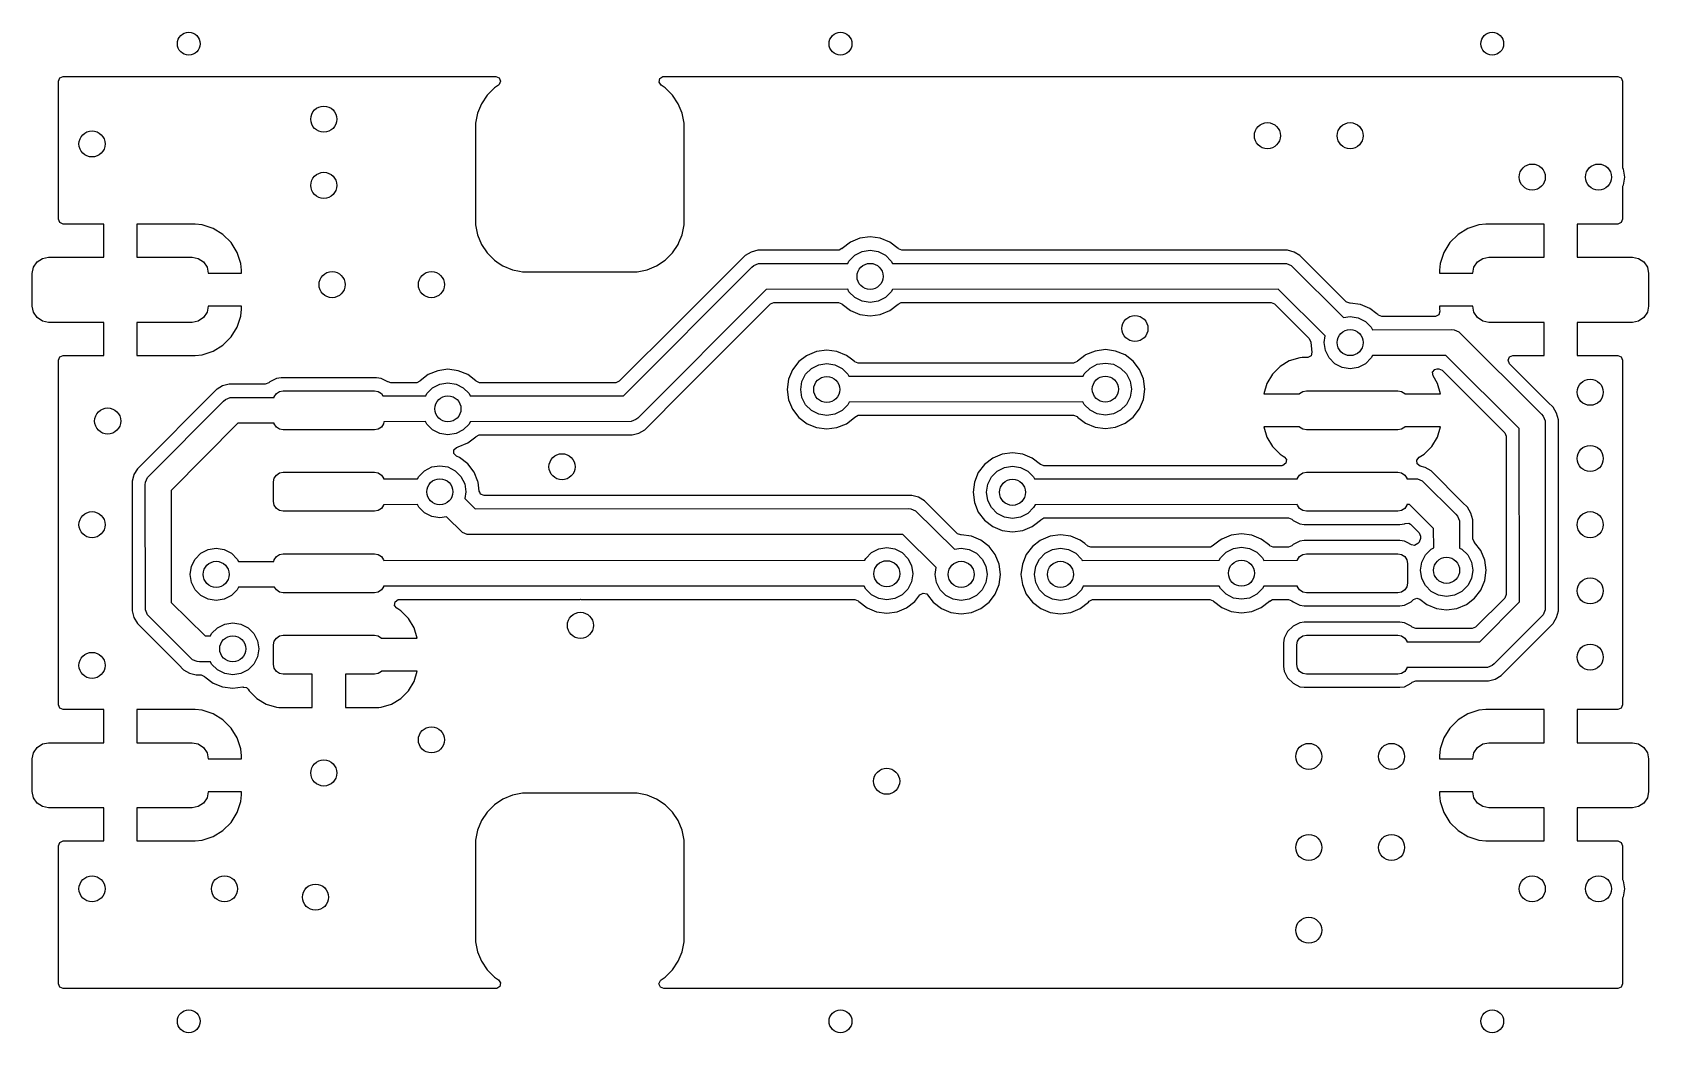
# Model space of a CAD drawing. Extents: x -4.986 to -4.01, y 5.383 to 5.987.
import ezdxf

# ---------------------------------------------------------------- set-up
doc = ezdxf.new("R2010")
doc.units = 0
doc.header["$MEASUREMENT"] = 0
doc.layers.add('BLACK', color=7, linetype='CONTINUOUS')

msp = doc.modelspace()

# ---------------------------------------------------------------- linework, layer by layer
at = {"layer": 'BLACK', "linetype": 'CONTINUOUS'}
for p, q in [((-4.9703, 5.95793), (-4.96944, 5.95999)), ((-4.9703, 5.87453), (-4.9703, 5.95793)), ((-4.96944, 5.95999), (-4.96738, 5.96085)), ((-4.96738, 5.96085), (-4.70607, 5.96085)), ((-4.70607, 5.96085), (-4.70401, 5.95999)), ((-4.70401, 5.95999), (-4.70316, 5.95793)), ((-4.70316, 5.95793), (-4.70401, 5.95587)), ((-4.60749, 5.95736), (-4.60706, 5.95955)), ((-4.60625, 5.95551), (-4.60749, 5.95736)), ((-4.60706, 5.95955), (-4.6052, 5.96079)), ((-4.6052, 5.96079), (-4.60464, 5.96085)), ((-4.60464, 5.96085), (-4.02837, 5.96085)), ((-4.02837, 5.96085), (-4.02631, 5.95999)), ((-4.02631, 5.95999), (-4.02545, 5.95793)), ((-4.02545, 5.95793), (-4.02545, 5.90571)), ((-4.71133, 5.94946), (-4.71478, 5.9443)), ((-4.70694, 5.95385), (-4.71133, 5.94946)), ((-4.70446, 5.95551), (-4.70694, 5.95385)), ((-4.70401, 5.95587), (-4.70446, 5.95551)), ((-4.60377, 5.95385), (-4.60625, 5.95551)), ((-4.59938, 5.94946), (-4.60377, 5.95385)), ((-4.59593, 5.9443), (-4.59938, 5.94946)), ((-4.71716, 5.93856), (-4.71837, 5.93247)), ((-4.71715, 5.93856), (-4.71716, 5.93856)), ((-4.71478, 5.9443), (-4.71715, 5.93856)), ((-4.59355, 5.93856), (-4.59593, 5.9443)), ((-4.59234, 5.93247), (-4.59355, 5.93856)), ((-4.59355, 5.93856), (-4.59355, 5.93856)), ((-4.71837, 5.93247), (-4.71837, 5.87115)), ((-4.59234, 5.87115), (-4.59234, 5.93247)), ((-4.02545, 5.90571), (-4.02502, 5.90487)), ((-4.02502, 5.90487), (-4.02425, 5.9)), ((-4.02425, 5.9), (-4.02502, 5.89513)), ((-4.02502, 5.89513), (-4.02545, 5.89429)), ((-4.02545, 5.89429), (-4.02545, 5.87453)), ((-4.96944, 5.87247), (-4.9703, 5.87453)), ((-4.96738, 5.87161), (-4.96944, 5.87247)), ((-4.94291, 5.87161), (-4.96738, 5.87161)), ((-4.94291, 5.85161), (-4.94291, 5.87161)), ((-4.88762, 5.87161), (-4.92291, 5.87161)), ((-4.92291, 5.87161), (-4.92291, 5.85161)), ((-4.88353, 5.8712), (-4.88762, 5.87161)), ((-4.88762, 5.87161), (-4.88762, 5.87161)), ((-4.87691, 5.869), (-4.88353, 5.8712)), ((-4.87097, 5.86534), (-4.87691, 5.869)), ((-4.71837, 5.87115), (-4.71716, 5.86506)), ((-4.59355, 5.86506), (-4.59234, 5.87115)), ((-4.11884, 5.869), (-4.12478, 5.86534)), ((-4.11222, 5.8712), (-4.11884, 5.869)), ((-4.10813, 5.87161), (-4.11222, 5.8712)), ((-4.07283, 5.87161), (-4.10813, 5.87161)), ((-4.10813, 5.87161), (-4.10813, 5.87161)), ((-4.07283, 5.85161), (-4.07283, 5.87161)), ((-4.02837, 5.87161), (-4.05283, 5.87161)), ((-4.05283, 5.87161), (-4.05283, 5.85161)), ((-4.02631, 5.87247), (-4.02837, 5.87161)), ((-4.02545, 5.87453), (-4.02631, 5.87247)), ((-4.86604, 5.86041), (-4.87097, 5.86534)), ((-4.87097, 5.86534), (-4.87097, 5.86534)), ((-4.86238, 5.85447), (-4.86604, 5.86041)), ((-4.86604, 5.86041), (-4.86604, 5.86041)), ((-4.71716, 5.86506), (-4.71715, 5.86506)), ((-4.71715, 5.86506), (-4.71478, 5.85932)), ((-4.71478, 5.85932), (-4.71133, 5.85416)), ((-4.59938, 5.85416), (-4.59593, 5.85932)), ((-4.59593, 5.85932), (-4.59548, 5.86041)), ((-4.59548, 5.86041), (-4.59355, 5.86506)), ((-4.59355, 5.86506), (-4.59355, 5.86506)), ((-4.49192, 5.86065), (-4.49686, 5.85686)), ((-4.48617, 5.86303), (-4.49192, 5.86065)), ((-4.49192, 5.86065), (-4.49192, 5.86065)), ((-4.48, 5.86385), (-4.48617, 5.86303)), ((-4.47383, 5.86303), (-4.48, 5.86385)), ((-4.46808, 5.86065), (-4.47383, 5.86303)), ((-4.46314, 5.85686), (-4.46808, 5.86065)), ((-4.12971, 5.86041), (-4.13337, 5.85447)), ((-4.12478, 5.86534), (-4.12971, 5.86041)), ((-4.12971, 5.86041), (-4.12971, 5.86041)), ((-4.12478, 5.86534), (-4.12478, 5.86534)), ((-4.98531, 5.84554), (-4.98318, 5.84873)), ((-4.98318, 5.84873), (-4.97999, 5.85086)), ((-4.97999, 5.85086), (-4.97622, 5.85161)), ((-4.97622, 5.85161), (-4.94291, 5.85161)), ((-4.92291, 5.85161), (-4.88961, 5.85161)), ((-4.88961, 5.85161), (-4.88584, 5.85086)), ((-4.88584, 5.85086), (-4.88265, 5.84873)), ((-4.88265, 5.84873), (-4.88051, 5.84554)), ((-4.86018, 5.84785), (-4.86238, 5.85447)), ((-4.71133, 5.85416), (-4.71133, 5.85416)), ((-4.71133, 5.85416), (-4.70694, 5.84977)), ((-4.70694, 5.84977), (-4.70694, 5.84977)), ((-4.70694, 5.84977), (-4.70406, 5.84785)), ((-4.60893, 5.84632), (-4.60377, 5.84977)), ((-4.60377, 5.84977), (-4.59938, 5.85416)), ((-4.55551, 5.85262), (-4.59551, 5.81262)), ((-4.55191, 5.85469), (-4.55551, 5.85262)), ((-4.5479, 5.85577), (-4.55191, 5.85469)), ((-4.54375, 5.85577), (-4.5479, 5.85577)), ((-4.49914, 5.85577), (-4.54375, 5.85577)), ((-4.49876, 5.85579), (-4.49914, 5.85577)), ((-4.49705, 5.85678), (-4.49876, 5.85579)), ((-4.497, 5.85673), (-4.49705, 5.85678)), ((-4.49686, 5.85686), (-4.497, 5.85673)), ((-4.49346, 5.84784), (-4.49274, 5.84926)), ((-4.49274, 5.84926), (-4.48926, 5.85274)), ((-4.48926, 5.85274), (-4.48487, 5.85498)), ((-4.48487, 5.85498), (-4.48, 5.85575)), ((-4.48, 5.85575), (-4.47513, 5.85498)), ((-4.47513, 5.85498), (-4.47074, 5.85274)), ((-4.47074, 5.85274), (-4.46726, 5.84926)), ((-4.46726, 5.84926), (-4.46648, 5.84773)), ((-4.4631, 5.85682), (-4.46314, 5.85686)), ((-4.46314, 5.85686), (-4.46314, 5.85686)), ((-4.46292, 5.85662), (-4.4631, 5.85682)), ((-4.46086, 5.85577), (-4.46292, 5.85662)), ((-4.22792, 5.85577), (-4.46086, 5.85577)), ((-4.22391, 5.85469), (-4.22792, 5.85577)), ((-4.22792, 5.85577), (-4.22792, 5.85577)), ((-4.22032, 5.85262), (-4.22391, 5.85469)), ((-4.21146, 5.84376), (-4.22032, 5.85262)), ((-4.13337, 5.85447), (-4.13557, 5.84785)), ((-4.11524, 5.84554), (-4.1131, 5.84873)), ((-4.1131, 5.84873), (-4.10991, 5.85086)), ((-4.10991, 5.85086), (-4.10614, 5.85161)), ((-4.10614, 5.85161), (-4.07283, 5.85161)), ((-4.05283, 5.85161), (-4.01953, 5.85161)), ((-4.01953, 5.85161), (-4.01576, 5.85086)), ((-4.01576, 5.85086), (-4.01257, 5.84873)), ((-4.01257, 5.84873), (-4.01043, 5.84554)), ((-4.98606, 5.84177), (-4.98531, 5.84554)), ((-4.98606, 5.82209), (-4.98606, 5.84177)), ((-4.88051, 5.84554), (-4.8798, 5.84193)), ((-4.8798, 5.84193), (-4.85976, 5.84193)), ((-4.85976, 5.84376), (-4.86018, 5.84785)), ((-4.85976, 5.84193), (-4.85976, 5.84376)), ((-4.85976, 5.84376), (-4.85976, 5.84376)), ((-4.70406, 5.84785), (-4.70178, 5.84632)), ((-4.70178, 5.84632), (-4.70178, 5.84632)), ((-4.70178, 5.84632), (-4.70178, 5.84632)), ((-4.70178, 5.84632), (-4.70178, 5.84632)), ((-4.70178, 5.84632), (-4.69604, 5.84395)), ((-4.69604, 5.84395), (-4.69604, 5.84395)), ((-4.69604, 5.84395), (-4.69168, 5.84308)), ((-4.69168, 5.84308), (-4.68995, 5.84274)), ((-4.68995, 5.84274), (-4.68995, 5.84274)), ((-4.68995, 5.84274), (-4.62075, 5.84274)), ((-4.62889, 5.76787), (-4.55139, 5.84557)), ((-4.62075, 5.84274), (-4.61874, 5.84314)), ((-4.62075, 5.84274), (-4.62075, 5.84274)), ((-4.61874, 5.84314), (-4.61467, 5.84395)), ((-4.61467, 5.84395), (-4.60893, 5.84632)), ((-4.61467, 5.84395), (-4.61467, 5.84395)), ((-4.60893, 5.84632), (-4.60893, 5.84632)), ((-4.60893, 5.84632), (-4.60893, 5.84632)), ((-4.55139, 5.84557), (-4.5502, 5.84655)), ((-4.5502, 5.84655), (-4.54736, 5.84772)), ((-4.54736, 5.84772), (-4.49346, 5.84784)), ((-4.46648, 5.84773), (-4.23, 5.84787)), ((-4.23, 5.84787), (-4.22846, 5.84772)), ((-4.22846, 5.84772), (-4.22563, 5.84655)), ((-4.22563, 5.84655), (-4.19402, 5.81511)), ((-4.19238, 5.82468), (-4.21146, 5.84376)), ((-4.13557, 5.84785), (-4.13598, 5.84376)), ((-4.13598, 5.84376), (-4.13598, 5.84193)), ((-4.13598, 5.84193), (-4.11595, 5.84193)), ((-4.11595, 5.84193), (-4.11524, 5.84554)), ((-4.01043, 5.84554), (-4.00969, 5.84177)), ((-4.00969, 5.84177), (-4.00969, 5.82209)), ((-4.54276, 5.83213), (-4.62026, 5.75443)), ((-4.4935, 5.83224), (-4.54276, 5.83213)), ((-4.49274, 5.83074), (-4.4935, 5.83224)), ((-4.48926, 5.82726), (-4.49274, 5.83074)), ((-4.46726, 5.83074), (-4.47074, 5.82726)), ((-4.46655, 5.83213), (-4.46726, 5.83074)), ((-4.2334, 5.83227), (-4.46655, 5.83213)), ((-4.2051, 5.80412), (-4.2334, 5.83227)), ((-4.98531, 5.81832), (-4.98606, 5.82209)), ((-4.8798, 5.82193), (-4.88051, 5.81832)), ((-4.85976, 5.82193), (-4.8798, 5.82193)), ((-4.86018, 5.81601), (-4.85976, 5.8201)), ((-4.85976, 5.8201), (-4.85976, 5.82193)), ((-4.85976, 5.8201), (-4.85976, 5.8201)), ((-4.59187, 5.77165), (-4.54015, 5.82338)), ((-4.54015, 5.82338), (-4.53809, 5.82423)), ((-4.53809, 5.82423), (-4.49914, 5.82423)), ((-4.49914, 5.82423), (-4.49708, 5.82338)), ((-4.49708, 5.82338), (-4.4969, 5.82318)), ((-4.4969, 5.82318), (-4.49686, 5.82314)), ((-4.49686, 5.82314), (-4.49192, 5.81935)), ((-4.49192, 5.81935), (-4.48617, 5.81697)), ((-4.48487, 5.82502), (-4.48926, 5.82726)), ((-4.48, 5.82425), (-4.48487, 5.82502)), ((-4.47513, 5.82502), (-4.48, 5.82425)), ((-4.47074, 5.82726), (-4.47513, 5.82502)), ((-4.47383, 5.81697), (-4.46808, 5.81935)), ((-4.46808, 5.81935), (-4.46314, 5.82314)), ((-4.46314, 5.82314), (-4.463, 5.82327)), ((-4.463, 5.82327), (-4.46295, 5.82322)), ((-4.46295, 5.82322), (-4.46124, 5.82421)), ((-4.46124, 5.82421), (-4.46086, 5.82423)), ((-4.46086, 5.82423), (-4.32025, 5.82423)), ((-4.32025, 5.82423), (-4.32, 5.82427)), ((-4.32, 5.82427), (-4.31975, 5.82423)), ((-4.31975, 5.82423), (-4.23774, 5.82423)), ((-4.23774, 5.82423), (-4.23568, 5.82338)), ((-4.23568, 5.82338), (-4.21468, 5.80238)), ((-4.1921, 5.82443), (-4.19238, 5.82468)), ((-4.19019, 5.82392), (-4.1921, 5.82443)), ((-4.19019, 5.82385), (-4.19019, 5.82392)), ((-4.19, 5.82385), (-4.19019, 5.82385)), ((-4.18383, 5.82303), (-4.19, 5.82385)), ((-4.19, 5.82385), (-4.19, 5.82385)), ((-4.19, 5.82385), (-4.19, 5.82385)), ((-4.17808, 5.82065), (-4.18383, 5.82303)), ((-4.17383, 5.81739), (-4.17808, 5.82065)), ((-4.11595, 5.82193), (-4.13598, 5.82193)), ((-4.13598, 5.82193), (-4.13598, 5.8201)), ((-4.13598, 5.8201), (-4.13587, 5.81898)), ((-4.11524, 5.81832), (-4.11595, 5.82193)), ((-4.00969, 5.82209), (-4.01043, 5.81832)), ((-4.98318, 5.81513), (-4.98531, 5.81832)), ((-4.97999, 5.81299), (-4.98318, 5.81513)), ((-4.97622, 5.81224), (-4.97999, 5.81299)), ((-4.94291, 5.81224), (-4.97622, 5.81224)), ((-4.94291, 5.79224), (-4.94291, 5.81224)), ((-4.88961, 5.81224), (-4.92291, 5.81224)), ((-4.92291, 5.81224), (-4.92291, 5.79224)), ((-4.88584, 5.81299), (-4.88961, 5.81224)), ((-4.88265, 5.81513), (-4.88584, 5.81299)), ((-4.88051, 5.81832), (-4.88265, 5.81513)), ((-4.86238, 5.80939), (-4.86018, 5.81601)), ((-4.59551, 5.81262), (-4.6315, 5.77662)), ((-4.48617, 5.81697), (-4.48, 5.81615)), ((-4.48, 5.81615), (-4.47383, 5.81697)), ((-4.47383, 5.81697), (-4.47383, 5.81697)), ((-4.19402, 5.81511), (-4.19, 5.81575)), ((-4.19, 5.81575), (-4.18513, 5.81498)), ((-4.18513, 5.81498), (-4.18074, 5.81274)), ((-4.18074, 5.81274), (-4.17726, 5.80926)), ((-4.17328, 5.81697), (-4.17383, 5.81739)), ((-4.17314, 5.81686), (-4.17328, 5.81697)), ((-4.1731, 5.81682), (-4.17314, 5.81686)), ((-4.17314, 5.81686), (-4.17314, 5.81686)), ((-4.17292, 5.81662), (-4.1731, 5.81682)), ((-4.17086, 5.81577), (-4.17292, 5.81662)), ((-4.13877, 5.81577), (-4.17086, 5.81577)), ((-4.13847, 5.81578), (-4.13877, 5.81577)), ((-4.13651, 5.81684), (-4.13847, 5.81578)), ((-4.13587, 5.81898), (-4.13651, 5.81684)), ((-4.1131, 5.81513), (-4.11524, 5.81832)), ((-4.10991, 5.81299), (-4.1131, 5.81513)), ((-4.10614, 5.81224), (-4.10991, 5.81299)), ((-4.07283, 5.81224), (-4.10614, 5.81224)), ((-4.07283, 5.79224), (-4.07283, 5.81224)), ((-4.01953, 5.81224), (-4.05283, 5.81224)), ((-4.05283, 5.81224), (-4.05283, 5.79224)), ((-4.01576, 5.81299), (-4.01953, 5.81224)), ((-4.01257, 5.81513), (-4.01576, 5.81299)), ((-4.01043, 5.81832), (-4.01257, 5.81513)), ((-4.87097, 5.79852), (-4.86604, 5.80345)), ((-4.86604, 5.80345), (-4.86238, 5.80939)), ((-4.86604, 5.80345), (-4.86604, 5.80345)), ((-4.21468, 5.80238), (-4.21383, 5.80032)), ((-4.21383, 5.80032), (-4.21385, 5.80006)), ((-4.21385, 5.80006), (-4.21385, 5.8)), ((-4.21385, 5.8), (-4.21308, 5.7942)), ((-4.20575, 5.8), (-4.2051, 5.80412)), ((-4.20498, 5.79513), (-4.20575, 5.8)), ((-4.17726, 5.80926), (-4.1765, 5.80776)), ((-4.1765, 5.80776), (-4.12874, 5.80787)), ((-4.12874, 5.80787), (-4.1272, 5.80772)), ((-4.1272, 5.80772), (-4.12437, 5.80655)), ((-4.12437, 5.80655), (-4.07443, 5.75683)), ((-4.9703, 5.78933), (-4.96944, 5.79139)), ((-4.96944, 5.79139), (-4.96738, 5.79224)), ((-4.96738, 5.79224), (-4.94291, 5.79224)), ((-4.92291, 5.79224), (-4.88762, 5.79224)), ((-4.88762, 5.79224), (-4.88353, 5.79266)), ((-4.88353, 5.79266), (-4.87691, 5.79486)), ((-4.87691, 5.79486), (-4.87097, 5.79852)), ((-4.87097, 5.79852), (-4.87097, 5.79852)), ((-4.51845, 5.79205), (-4.52305, 5.78852)), ((-4.51811, 5.7923), (-4.51845, 5.79205)), ((-4.51236, 5.79469), (-4.51811, 5.7923)), ((-4.50619, 5.7955), (-4.51236, 5.79469)), ((-4.50001, 5.79469), (-4.50619, 5.7955)), ((-4.49426, 5.7923), (-4.50001, 5.79469)), ((-4.49123, 5.78998), (-4.49426, 5.7923)), ((-4.48932, 5.78852), (-4.49123, 5.78998)), ((-4.3502, 5.79224), (-4.35476, 5.78875)), ((-4.34982, 5.79254), (-4.3502, 5.79224)), ((-4.34407, 5.79492), (-4.34982, 5.79254)), ((-4.33789, 5.79574), (-4.34407, 5.79492)), ((-4.33172, 5.79492), (-4.33789, 5.79574)), ((-4.32597, 5.79254), (-4.33172, 5.79492)), ((-4.32103, 5.78875), (-4.32597, 5.79254)), ((-4.22046, 5.79079), (-4.22675, 5.78896)), ((-4.21899, 5.79091), (-4.22046, 5.79079)), ((-4.21597, 5.79091), (-4.21899, 5.79091)), ((-4.21899, 5.79091), (-4.21899, 5.79091)), ((-4.21559, 5.79093), (-4.21597, 5.79091)), ((-4.21366, 5.79205), (-4.21559, 5.79093)), ((-4.21308, 5.7942), (-4.21366, 5.79205)), ((-4.20274, 5.79074), (-4.20498, 5.79513)), ((-4.19926, 5.78726), (-4.20274, 5.79074)), ((-4.17726, 5.79074), (-4.18074, 5.78726)), ((-4.17654, 5.79216), (-4.17726, 5.79074)), ((-4.13213, 5.79227), (-4.17654, 5.79216)), ((-4.08787, 5.74819), (-4.13213, 5.79227)), ((-4.09457, 5.78933), (-4.09371, 5.79139)), ((-4.09371, 5.79139), (-4.09165, 5.79224)), ((-4.09165, 5.79224), (-4.07283, 5.79224)), ((-4.05283, 5.79224), (-4.02837, 5.79224)), ((-4.02837, 5.79224), (-4.02631, 5.79139)), ((-4.02631, 5.79139), (-4.02545, 5.78933)), ((-4.9703, 5.71621), (-4.9703, 5.78933)), ((-4.74692, 5.78065), (-4.75186, 5.77686)), ((-4.74117, 5.78303), (-4.74692, 5.78065)), ((-4.74692, 5.78065), (-4.74692, 5.78065)), ((-4.735, 5.78385), (-4.74117, 5.78303)), ((-4.72883, 5.78303), (-4.735, 5.78385)), ((-4.72308, 5.78065), (-4.72883, 5.78303)), ((-4.71814, 5.77686), (-4.72308, 5.78065)), ((-4.52684, 5.78358), (-4.52922, 5.77783)), ((-4.52305, 5.78851), (-4.52684, 5.78358)), ((-4.52305, 5.78852), (-4.52305, 5.78851)), ((-4.52116, 5.77652), (-4.51893, 5.78091)), ((-4.51893, 5.78091), (-4.51544, 5.78439)), ((-4.51544, 5.78439), (-4.51105, 5.78663)), ((-4.51105, 5.78663), (-4.50619, 5.7874)), ((-4.50619, 5.7874), (-4.50132, 5.78663)), ((-4.50132, 5.78663), (-4.49693, 5.78439)), ((-4.49693, 5.78439), (-4.49345, 5.78091)), ((-4.49345, 5.78091), (-4.49279, 5.77963)), ((-4.48932, 5.78851), (-4.48932, 5.78852)), ((-4.48932, 5.78852), (-4.48932, 5.78852)), ((-4.48932, 5.78852), (-4.48932, 5.78852)), ((-4.48917, 5.7884), (-4.48932, 5.78851)), ((-4.48932, 5.78851), (-4.48932, 5.78851)), ((-4.48932, 5.78851), (-4.48932, 5.78851)), ((-4.48914, 5.78844), (-4.48917, 5.7884)), ((-4.48726, 5.78766), (-4.48914, 5.78844)), ((-4.35703, 5.78766), (-4.48726, 5.78766)), ((-4.35665, 5.78768), (-4.35703, 5.78766)), ((-4.35494, 5.78867), (-4.35665, 5.78768)), ((-4.35489, 5.78862), (-4.35494, 5.78867)), ((-4.35476, 5.78875), (-4.35489, 5.78862)), ((-4.35134, 5.77975), (-4.35063, 5.78115)), ((-4.35063, 5.78115), (-4.34715, 5.78463)), ((-4.34715, 5.78463), (-4.34276, 5.78687)), ((-4.34276, 5.78687), (-4.33789, 5.78764)), ((-4.33789, 5.78764), (-4.33303, 5.78687)), ((-4.33303, 5.78687), (-4.32864, 5.78463)), ((-4.32864, 5.78463), (-4.32515, 5.78115)), ((-4.32515, 5.78115), (-4.32292, 5.77676)), ((-4.31724, 5.78381), (-4.32103, 5.78875)), ((-4.31486, 5.77806), (-4.31724, 5.78381)), ((-4.23701, 5.781), (-4.24034, 5.77537)), ((-4.23238, 5.78563), (-4.23701, 5.781)), ((-4.22675, 5.78896), (-4.23238, 5.78563)), ((-4.19487, 5.78502), (-4.19926, 5.78726)), ((-4.19, 5.78425), (-4.19487, 5.78502)), ((-4.18513, 5.78502), (-4.19, 5.78425)), ((-4.18074, 5.78726), (-4.18513, 5.78502)), ((-4.14025, 5.78204), (-4.13891, 5.78383)), ((-4.13994, 5.77984), (-4.14025, 5.78204)), ((-4.13891, 5.78383), (-4.13743, 5.78423)), ((-4.13743, 5.78423), (-4.13648, 5.78423)), ((-4.13648, 5.78423), (-4.13442, 5.78338)), ((-4.13442, 5.78338), (-4.09662, 5.74558)), ((-4.09371, 5.78727), (-4.09457, 5.78933)), ((-4.07032, 5.76388), (-4.09371, 5.78727)), ((-4.02545, 5.78933), (-4.02545, 5.58122)), ((-4.87472, 5.77171), (-4.92262, 5.72382)), ((-4.87441, 5.77189), (-4.87472, 5.77171)), ((-4.87113, 5.77379), (-4.87441, 5.77189)), ((-4.86712, 5.77486), (-4.87113, 5.77379)), ((-4.87113, 5.77379), (-4.87113, 5.77379)), ((-4.86296, 5.77486), (-4.86712, 5.77486)), ((-4.84535, 5.77486), (-4.86296, 5.77486)), ((-4.84329, 5.77572), (-4.84535, 5.77486)), ((-4.84262, 5.77639), (-4.84329, 5.77572)), ((-4.83848, 5.77841), (-4.84262, 5.77639)), ((-4.83866, 5.76918), (-4.83675, 5.77046)), ((-4.8358, 5.7788), (-4.83848, 5.77841)), ((-4.83848, 5.77841), (-4.83848, 5.77841)), ((-4.83675, 5.77046), (-4.83449, 5.77091)), ((-4.77806, 5.7788), (-4.8358, 5.7788)), ((-4.83449, 5.77091), (-4.77937, 5.77091)), ((-4.77937, 5.77091), (-4.77711, 5.77046)), ((-4.77538, 5.77841), (-4.77806, 5.7788)), ((-4.77711, 5.77046), (-4.77519, 5.76918)), ((-4.77124, 5.77639), (-4.77538, 5.77841)), ((-4.77113, 5.77631), (-4.77124, 5.77639)), ((-4.77124, 5.77639), (-4.77124, 5.77639)), ((-4.76944, 5.77577), (-4.77113, 5.77631)), ((-4.75414, 5.77577), (-4.76944, 5.77577)), ((-4.75376, 5.77579), (-4.75414, 5.77577)), ((-4.75205, 5.77678), (-4.75376, 5.77579)), ((-4.752, 5.77673), (-4.75205, 5.77678)), ((-4.75186, 5.77686), (-4.752, 5.77673)), ((-4.74774, 5.76926), (-4.74426, 5.77274)), ((-4.74426, 5.77274), (-4.73987, 5.77498)), ((-4.73987, 5.77498), (-4.735, 5.77575)), ((-4.735, 5.77575), (-4.73013, 5.77498)), ((-4.73013, 5.77498), (-4.72574, 5.77274)), ((-4.72574, 5.77274), (-4.72226, 5.76926)), ((-4.7181, 5.77682), (-4.71814, 5.77686)), ((-4.71814, 5.77686), (-4.71814, 5.77686)), ((-4.71792, 5.77662), (-4.7181, 5.77682)), ((-4.71586, 5.77577), (-4.71792, 5.77662)), ((-4.63356, 5.77577), (-4.71586, 5.77577)), ((-4.6315, 5.77662), (-4.63356, 5.77577)), ((-4.61615, 5.74738), (-4.59187, 5.77165)), ((-4.52922, 5.77783), (-4.53003, 5.77165)), ((-4.53003, 5.77165), (-4.52922, 5.76548)), ((-4.52922, 5.77783), (-4.52922, 5.77783)), ((-4.52193, 5.77165), (-4.52116, 5.77652)), ((-4.52116, 5.76679), (-4.52193, 5.77165)), ((-4.49279, 5.77963), (-4.35134, 5.77975)), ((-4.32292, 5.77676), (-4.32215, 5.77189)), ((-4.32215, 5.77189), (-4.32292, 5.76702)), ((-4.31405, 5.77189), (-4.31486, 5.77806)), ((-4.31486, 5.76572), (-4.31405, 5.77189)), ((-4.24034, 5.77537), (-4.24217, 5.76909)), ((-4.22055, 5.76918), (-4.21864, 5.77046)), ((-4.21864, 5.77046), (-4.21638, 5.77091)), ((-4.21638, 5.77091), (-4.16126, 5.77091)), ((-4.16126, 5.77091), (-4.159, 5.77046)), ((-4.159, 5.77046), (-4.15708, 5.76918)), ((-4.1373, 5.77537), (-4.13994, 5.77984)), ((-4.13547, 5.76909), (-4.1373, 5.77537)), ((-4.91655, 5.71851), (-4.87061, 5.76466)), ((-4.87061, 5.76466), (-4.86941, 5.76564)), ((-4.86941, 5.76564), (-4.86658, 5.76682)), ((-4.86658, 5.76682), (-4.84002, 5.76688)), ((-4.84002, 5.76688), (-4.83994, 5.76726)), ((-4.83994, 5.76726), (-4.83866, 5.76918)), ((-4.77519, 5.76918), (-4.77427, 5.76779)), ((-4.77427, 5.76779), (-4.74846, 5.76785)), ((-4.74846, 5.76785), (-4.74774, 5.76926)), ((-4.72226, 5.76926), (-4.72149, 5.76774)), ((-4.72149, 5.76774), (-4.62889, 5.76787)), ((-4.52922, 5.76548), (-4.52922, 5.76548)), ((-4.52922, 5.76548), (-4.52684, 5.75973)), ((-4.51893, 5.7624), (-4.52116, 5.76679)), ((-4.51544, 5.75891), (-4.51893, 5.7624)), ((-4.49345, 5.7624), (-4.49693, 5.75891)), ((-4.49261, 5.76403), (-4.49345, 5.7624)), ((-4.35141, 5.76415), (-4.49261, 5.76403)), ((-4.35063, 5.76263), (-4.35141, 5.76415)), ((-4.34715, 5.75915), (-4.35063, 5.76263)), ((-4.32515, 5.76263), (-4.32864, 5.75915)), ((-4.32292, 5.76702), (-4.32515, 5.76263)), ((-4.31724, 5.75997), (-4.31486, 5.76572)), ((-4.24217, 5.76909), (-4.22061, 5.76909)), ((-4.22061, 5.76909), (-4.22055, 5.76918)), ((-4.15708, 5.76918), (-4.15703, 5.76909)), ((-4.15703, 5.76909), (-4.13547, 5.76909)), ((-4.06738, 5.76094), (-4.07032, 5.76388)), ((-4.06531, 5.75735), (-4.06738, 5.76094)), ((-4.86197, 5.75123), (-4.90227, 5.71074)), ((-4.84001, 5.75128), (-4.86197, 5.75123)), ((-4.83994, 5.75093), (-4.84001, 5.75128)), ((-4.83866, 5.74901), (-4.83994, 5.75093)), ((-4.77391, 5.75093), (-4.77519, 5.74901)), ((-4.77366, 5.75219), (-4.77391, 5.75093)), ((-4.74851, 5.75225), (-4.77366, 5.75219)), ((-4.74774, 5.75074), (-4.74851, 5.75225)), ((-4.72155, 5.75214), (-4.72226, 5.75074)), ((-4.62429, 5.75228), (-4.72155, 5.75214)), ((-4.62145, 5.75345), (-4.62429, 5.75228)), ((-4.62026, 5.75443), (-4.62145, 5.75345)), ((-4.52684, 5.75973), (-4.52305, 5.75479)), ((-4.52305, 5.75479), (-4.52305, 5.75479)), ((-4.52305, 5.75479), (-4.51811, 5.751)), ((-4.51811, 5.751), (-4.51236, 5.74862)), ((-4.51105, 5.75668), (-4.51544, 5.75891)), ((-4.50619, 5.75591), (-4.51105, 5.75668)), ((-4.50132, 5.75668), (-4.50619, 5.75591)), ((-4.49693, 5.75891), (-4.50132, 5.75668)), ((-4.50001, 5.74862), (-4.49426, 5.751)), ((-4.49426, 5.751), (-4.48932, 5.75479)), ((-4.48932, 5.75479), (-4.48918, 5.75498)), ((-4.48932, 5.75479), (-4.48932, 5.75479)), ((-4.48932, 5.75479), (-4.48932, 5.75479)), ((-4.48932, 5.75479), (-4.48932, 5.75479)), ((-4.48918, 5.75498), (-4.48725, 5.7561)), ((-4.48725, 5.7561), (-4.48687, 5.75612)), ((-4.48687, 5.75612), (-4.35703, 5.75612)), ((-4.35703, 5.75612), (-4.35497, 5.75527)), ((-4.35497, 5.75527), (-4.3548, 5.75507)), ((-4.3548, 5.75507), (-4.35476, 5.75503)), ((-4.35476, 5.75503), (-4.34982, 5.75124)), ((-4.34982, 5.75124), (-4.34407, 5.74886)), ((-4.34276, 5.75691), (-4.34715, 5.75915)), ((-4.33789, 5.75614), (-4.34276, 5.75691)), ((-4.33303, 5.75691), (-4.33789, 5.75614)), ((-4.32864, 5.75915), (-4.33303, 5.75691)), ((-4.33172, 5.74886), (-4.32597, 5.75124)), ((-4.32597, 5.75124), (-4.32103, 5.75503)), ((-4.32103, 5.75503), (-4.31724, 5.75997)), ((-4.32103, 5.75503), (-4.32103, 5.75503)), ((-4.31724, 5.75997), (-4.31724, 5.75997)), ((-4.07443, 5.75683), (-4.07345, 5.75563)), ((-4.07345, 5.75563), (-4.07228, 5.7528)), ((-4.07228, 5.7528), (-4.07213, 5.64)), ((-4.06423, 5.75334), (-4.06531, 5.75735)), ((-4.06531, 5.75735), (-4.06531, 5.75735)), ((-4.06423, 5.64208), (-4.06423, 5.75334)), ((-4.06423, 5.75334), (-4.06423, 5.75334)), ((-4.83675, 5.74773), (-4.83866, 5.74901)), ((-4.83449, 5.74728), (-4.83675, 5.74773)), ((-4.77937, 5.74728), (-4.83449, 5.74728)), ((-4.77711, 5.74773), (-4.77937, 5.74728)), ((-4.77519, 5.74901), (-4.77711, 5.74773)), ((-4.74426, 5.74726), (-4.74774, 5.75074)), ((-4.73987, 5.74502), (-4.74426, 5.74726)), ((-4.735, 5.74425), (-4.73987, 5.74502)), ((-4.73013, 5.74502), (-4.735, 5.74425)), ((-4.72574, 5.74726), (-4.73013, 5.74502)), ((-4.72226, 5.75074), (-4.72574, 5.74726)), ((-4.72308, 5.73935), (-4.71814, 5.74314)), ((-4.71814, 5.74314), (-4.718, 5.74327)), ((-4.718, 5.74327), (-4.71795, 5.74322)), ((-4.71795, 5.74322), (-4.71624, 5.74421)), ((-4.71624, 5.74421), (-4.71586, 5.74423)), ((-4.71586, 5.74423), (-4.62375, 5.74423)), ((-4.62375, 5.74423), (-4.61974, 5.74531)), ((-4.62375, 5.74423), (-4.62375, 5.74423)), ((-4.61974, 5.74531), (-4.61615, 5.74738)), ((-4.61974, 5.74531), (-4.61974, 5.74531)), ((-4.61615, 5.74738), (-4.61615, 5.74738)), ((-4.61615, 5.74738), (-4.61615, 5.74738)), ((-4.51236, 5.74862), (-4.50619, 5.74781)), ((-4.50619, 5.74781), (-4.50001, 5.74862)), ((-4.50001, 5.74862), (-4.50001, 5.74862)), ((-4.34407, 5.74886), (-4.33789, 5.74804)), ((-4.33789, 5.74804), (-4.33172, 5.74886)), ((-4.33172, 5.74886), (-4.33172, 5.74886)), ((-4.22061, 5.74909), (-4.24217, 5.74909)), ((-4.24217, 5.74909), (-4.24034, 5.74282)), ((-4.24034, 5.74282), (-4.23701, 5.73719)), ((-4.22055, 5.74901), (-4.22061, 5.74909)), ((-4.21864, 5.74773), (-4.22055, 5.74901)), ((-4.21638, 5.74728), (-4.21864, 5.74773)), ((-4.16126, 5.74728), (-4.21638, 5.74728)), ((-4.159, 5.74773), (-4.16126, 5.74728)), ((-4.15708, 5.74901), (-4.159, 5.74773)), ((-4.15703, 5.74909), (-4.15708, 5.74901)), ((-4.13547, 5.74909), (-4.15703, 5.74909)), ((-4.14063, 5.73719), (-4.1373, 5.74282)), ((-4.1373, 5.74282), (-4.13547, 5.74909)), ((-4.09662, 5.74558), (-4.09577, 5.74352)), ((-4.09577, 5.74352), (-4.09577, 5.64774)), ((-4.08773, 5.64339), (-4.08787, 5.74819)), ((-4.73149, 5.73515), (-4.72991, 5.73672)), ((-4.73149, 5.73292), (-4.73149, 5.73515)), ((-4.72991, 5.73134), (-4.73149, 5.73292)), ((-4.72991, 5.73672), (-4.72918, 5.73692)), ((-4.72796, 5.73053), (-4.72991, 5.73134)), ((-4.72918, 5.73692), (-4.72883, 5.73697)), ((-4.72883, 5.73697), (-4.72308, 5.73935)), ((-4.40015, 5.73258), (-4.4059, 5.7302)), ((-4.39397, 5.7334), (-4.40015, 5.73258)), ((-4.3878, 5.73258), (-4.39397, 5.7334)), ((-4.38205, 5.7302), (-4.3878, 5.73258)), ((-4.23701, 5.73719), (-4.23238, 5.73256)), ((-4.23238, 5.73256), (-4.22987, 5.73107)), ((-4.14842, 5.73069), (-4.14526, 5.73256)), ((-4.14526, 5.73256), (-4.14063, 5.73719)), ((-4.92262, 5.72382), (-4.92469, 5.72022)), ((-4.92262, 5.72382), (-4.92262, 5.72382)), ((-4.92262, 5.72382), (-4.92262, 5.72382)), ((-4.83675, 5.72124), (-4.83449, 5.72169)), ((-4.83449, 5.72169), (-4.77937, 5.72169)), ((-4.77937, 5.72169), (-4.77711, 5.72124)), ((-4.75262, 5.71914), (-4.74914, 5.72262)), ((-4.74914, 5.72262), (-4.74475, 5.72486)), ((-4.74475, 5.72486), (-4.73988, 5.72563)), ((-4.73988, 5.72563), (-4.73502, 5.72486)), ((-4.73502, 5.72486), (-4.73063, 5.72262)), ((-4.73063, 5.72262), (-4.72714, 5.71914)), ((-4.72302, 5.72674), (-4.72796, 5.73053)), ((-4.71923, 5.7218), (-4.72302, 5.72674)), ((-4.71685, 5.71605), (-4.71923, 5.7218)), ((-4.41084, 5.72641), (-4.41463, 5.72147)), ((-4.4059, 5.7302), (-4.41084, 5.72641)), ((-4.41084, 5.72641), (-4.41084, 5.72641)), ((-4.40672, 5.71881), (-4.40323, 5.72229)), ((-4.4059, 5.7302), (-4.4059, 5.7302)), ((-4.40323, 5.72229), (-4.39884, 5.72453)), ((-4.39884, 5.72453), (-4.39397, 5.7253)), ((-4.39397, 5.7253), (-4.38911, 5.72453)), ((-4.38911, 5.72453), (-4.38472, 5.72229)), ((-4.38472, 5.72229), (-4.38123, 5.71881)), ((-4.37711, 5.72641), (-4.38205, 5.7302)), ((-4.37696, 5.7263), (-4.37711, 5.72641)), ((-4.3769, 5.72638), (-4.37696, 5.7263)), ((-4.37514, 5.72565), (-4.3769, 5.72638)), ((-4.23135, 5.72565), (-4.37514, 5.72565)), ((-4.23063, 5.72574), (-4.23135, 5.72565)), ((-4.22884, 5.72708), (-4.23063, 5.72574)), ((-4.22987, 5.73107), (-4.22853, 5.72929)), ((-4.22853, 5.72929), (-4.22884, 5.72708)), ((-4.21864, 5.72124), (-4.21638, 5.72169)), ((-4.21638, 5.72169), (-4.16126, 5.72169)), ((-4.16126, 5.72169), (-4.159, 5.72124)), ((-4.14975, 5.72893), (-4.14842, 5.73069)), ((-4.14946, 5.72672), (-4.14975, 5.72893)), ((-4.14769, 5.72537), (-4.14946, 5.72672)), ((-4.14474, 5.72458), (-4.14769, 5.72537)), ((-4.14115, 5.7225), (-4.14474, 5.72458)), ((-4.12207, 5.70342), (-4.14115, 5.7225)), ((-4.9703, 5.58122), (-4.9703, 5.71621)), ((-4.92496, 5.71923), (-4.92577, 5.71621)), ((-4.92577, 5.71621), (-4.92577, 5.64208)), ((-4.92469, 5.72022), (-4.92496, 5.71923)), ((-4.92496, 5.71923), (-4.92496, 5.71923)), ((-4.92469, 5.72022), (-4.92469, 5.72022)), ((-4.91787, 5.71413), (-4.91772, 5.71567)), ((-4.91772, 5.63846), (-4.91787, 5.71413)), ((-4.91772, 5.71567), (-4.91655, 5.71851)), ((-4.84039, 5.71579), (-4.83994, 5.71805)), ((-4.84039, 5.70398), (-4.84039, 5.71579)), ((-4.83994, 5.71805), (-4.83866, 5.71996)), ((-4.83866, 5.71996), (-4.83675, 5.72124)), ((-4.77711, 5.72124), (-4.77519, 5.71996)), ((-4.77519, 5.71996), (-4.77391, 5.71805)), ((-4.77391, 5.71805), (-4.77384, 5.71768)), ((-4.77384, 5.71768), (-4.75334, 5.71773)), ((-4.75334, 5.71773), (-4.75262, 5.71914)), ((-4.72714, 5.71914), (-4.7249, 5.71475)), ((-4.7249, 5.71475), (-4.72413, 5.70988)), ((-4.7168, 5.71572), (-4.71685, 5.71605)), ((-4.71607, 5.71016), (-4.7168, 5.71572)), ((-4.41701, 5.71572), (-4.41782, 5.70955)), ((-4.41463, 5.72147), (-4.41701, 5.71572)), ((-4.41701, 5.71572), (-4.41701, 5.71572)), ((-4.40972, 5.70955), (-4.40895, 5.71442)), ((-4.40895, 5.71442), (-4.40672, 5.71881)), ((-4.38123, 5.71881), (-4.38063, 5.71762)), ((-4.38063, 5.71762), (-4.2219, 5.71773)), ((-4.2219, 5.71773), (-4.22183, 5.71805)), ((-4.22183, 5.71805), (-4.22055, 5.71996)), ((-4.22055, 5.71996), (-4.21864, 5.72124)), ((-4.159, 5.72124), (-4.15708, 5.71996)), ((-4.15708, 5.71996), (-4.1558, 5.71805)), ((-4.1558, 5.71805), (-4.15574, 5.71774)), ((-4.15574, 5.71774), (-4.15083, 5.71776)), ((-4.15083, 5.71776), (-4.14929, 5.7176)), ((-4.14929, 5.7176), (-4.14645, 5.71643)), ((-4.14645, 5.71643), (-4.12618, 5.69637)), ((-4.90227, 5.71074), (-4.90213, 5.64308)), ((-4.83994, 5.70172), (-4.84039, 5.70398)), ((-4.77384, 5.70208), (-4.77391, 5.70172)), ((-4.75339, 5.70213), (-4.77384, 5.70208)), ((-4.75262, 5.70063), (-4.75339, 5.70213)), ((-4.72413, 5.70988), (-4.72478, 5.70582)), ((-4.72478, 5.70582), (-4.71848, 5.69959)), ((-4.71577, 5.70955), (-4.71607, 5.71016)), ((-4.71524, 5.70848), (-4.71577, 5.70955)), ((-4.71318, 5.70763), (-4.71524, 5.70848)), ((-4.45479, 5.70763), (-4.71318, 5.70763)), ((-4.45078, 5.70655), (-4.45479, 5.70763)), ((-4.45479, 5.70763), (-4.45479, 5.70763)), ((-4.44718, 5.70448), (-4.45078, 5.70655)), ((-4.42738, 5.68468), (-4.44718, 5.70448)), ((-4.41782, 5.70955), (-4.41701, 5.70338)), ((-4.41701, 5.70338), (-4.41701, 5.70338)), ((-4.41701, 5.70338), (-4.41463, 5.69763)), ((-4.40895, 5.70468), (-4.40972, 5.70955)), ((-4.40672, 5.70029), (-4.40895, 5.70468)), ((-4.22192, 5.70213), (-4.38036, 5.70202)), ((-4.22183, 5.70172), (-4.22192, 5.70213)), ((-4.15572, 5.70213), (-4.1558, 5.70172)), ((-4.1542, 5.70214), (-4.15572, 5.70213)), ((-4.13961, 5.68771), (-4.1542, 5.70214)), ((-4.11913, 5.70049), (-4.12207, 5.70342)), ((-4.83866, 5.6998), (-4.83994, 5.70172)), ((-4.83675, 5.69852), (-4.83866, 5.6998)), ((-4.83449, 5.69807), (-4.83675, 5.69852)), ((-4.77937, 5.69807), (-4.83449, 5.69807)), ((-4.77711, 5.69852), (-4.77937, 5.69807)), ((-4.77519, 5.6998), (-4.77711, 5.69852)), ((-4.77391, 5.70172), (-4.77519, 5.6998)), ((-4.74914, 5.69714), (-4.75262, 5.70063)), ((-4.74475, 5.6949), (-4.74914, 5.69714)), ((-4.73988, 5.69413), (-4.74475, 5.6949)), ((-4.73581, 5.69478), (-4.73988, 5.69413)), ((-4.72624, 5.68531), (-4.73581, 5.69478)), ((-4.71848, 5.69959), (-4.45686, 5.69974)), ((-4.45686, 5.69974), (-4.45533, 5.69958)), ((-4.45533, 5.69958), (-4.45249, 5.69841)), ((-4.45249, 5.69841), (-4.42904, 5.67511)), ((-4.41463, 5.69763), (-4.41084, 5.69269)), ((-4.41084, 5.69269), (-4.41084, 5.69269)), ((-4.41084, 5.69269), (-4.4059, 5.6889)), ((-4.40323, 5.69681), (-4.40672, 5.70029)), ((-4.39884, 5.69457), (-4.40323, 5.69681)), ((-4.39397, 5.6938), (-4.39884, 5.69457)), ((-4.38911, 5.69457), (-4.39397, 5.6938)), ((-4.38472, 5.69681), (-4.38911, 5.69457)), ((-4.38123, 5.70029), (-4.38472, 5.69681)), ((-4.38036, 5.70202), (-4.38123, 5.70029)), ((-4.38039, 5.69018), (-4.37711, 5.69269)), ((-4.37711, 5.69269), (-4.37689, 5.69297)), ((-4.37689, 5.69297), (-4.37496, 5.69409)), ((-4.37496, 5.69409), (-4.37458, 5.69411)), ((-4.37458, 5.69411), (-4.22724, 5.69411)), ((-4.22724, 5.69411), (-4.22518, 5.69326)), ((-4.22518, 5.69326), (-4.22451, 5.69259)), ((-4.22451, 5.69259), (-4.22037, 5.69057)), ((-4.22055, 5.6998), (-4.22183, 5.70172)), ((-4.21864, 5.69852), (-4.22055, 5.6998)), ((-4.21638, 5.69807), (-4.21864, 5.69852)), ((-4.16126, 5.69807), (-4.21638, 5.69807)), ((-4.159, 5.69852), (-4.16126, 5.69807)), ((-4.15708, 5.6998), (-4.159, 5.69852)), ((-4.1558, 5.70172), (-4.15708, 5.6998)), ((-4.12618, 5.69637), (-4.1252, 5.69518)), ((-4.1252, 5.69518), (-4.12403, 5.69234)), ((-4.12403, 5.69234), (-4.12395, 5.67591)), ((-4.11706, 5.69689), (-4.11913, 5.70049)), ((-4.11598, 5.69288), (-4.11706, 5.69689)), ((-4.11706, 5.69689), (-4.11706, 5.69689)), ((-4.11598, 5.68157), (-4.11598, 5.69288)), ((-4.7234, 5.68414), (-4.72624, 5.68531)), ((-4.72186, 5.68399), (-4.7234, 5.68414)), ((-4.46026, 5.68414), (-4.72186, 5.68399)), ((-4.4401, 5.66411), (-4.46026, 5.68414)), ((-4.4271, 5.68443), (-4.42738, 5.68468)), ((-4.42519, 5.68392), (-4.4271, 5.68443)), ((-4.42519, 5.68385), (-4.42519, 5.68392)), ((-4.425, 5.68385), (-4.42519, 5.68385)), ((-4.41883, 5.68303), (-4.425, 5.68385)), ((-4.425, 5.68385), (-4.425, 5.68385)), ((-4.425, 5.68385), (-4.425, 5.68385)), ((-4.41308, 5.68065), (-4.41883, 5.68303)), ((-4.4059, 5.6889), (-4.40015, 5.68652)), ((-4.40015, 5.68652), (-4.39397, 5.6857)), ((-4.39397, 5.6857), (-4.3878, 5.68652)), ((-4.3878, 5.68652), (-4.38205, 5.6889)), ((-4.3878, 5.68652), (-4.3878, 5.68652)), ((-4.38205, 5.6889), (-4.38039, 5.69018)), ((-4.37117, 5.68303), (-4.37692, 5.68065)), ((-4.365, 5.68385), (-4.37117, 5.68303)), ((-4.35883, 5.68303), (-4.365, 5.68385)), ((-4.35308, 5.68065), (-4.35883, 5.68303)), ((-4.26184, 5.6837), (-4.26759, 5.68132)), ((-4.25567, 5.68452), (-4.26184, 5.6837)), ((-4.2495, 5.6837), (-4.25567, 5.68452)), ((-4.24375, 5.68132), (-4.2495, 5.6837)), ((-4.22037, 5.69057), (-4.21769, 5.69018)), ((-4.21769, 5.69018), (-4.21769, 5.69018)), ((-4.21769, 5.69018), (-4.15995, 5.69018)), ((-4.15995, 5.69018), (-4.15727, 5.69057)), ((-4.15727, 5.69057), (-4.15682, 5.69079)), ((-4.15682, 5.69079), (-4.15459, 5.69093)), ((-4.15459, 5.69093), (-4.15348, 5.69023)), ((-4.15348, 5.69023), (-4.14837, 5.68513)), ((-4.14837, 5.68513), (-4.14752, 5.68307)), ((-4.14752, 5.68307), (-4.14752, 5.68157)), ((-4.13955, 5.67592), (-4.13961, 5.68771)), ((-4.88426, 5.67274), (-4.87987, 5.67498)), ((-4.87987, 5.67498), (-4.875, 5.67575)), ((-4.875, 5.67575), (-4.87013, 5.67498)), ((-4.87013, 5.67498), (-4.86574, 5.67274)), ((-4.48264, 5.66964), (-4.47916, 5.67313)), ((-4.47916, 5.67313), (-4.47477, 5.67536)), ((-4.47477, 5.67536), (-4.4699, 5.67613)), ((-4.4699, 5.67613), (-4.46503, 5.67536)), ((-4.46503, 5.67536), (-4.46064, 5.67313)), ((-4.46064, 5.67313), (-4.45716, 5.66964)), ((-4.42904, 5.67511), (-4.425, 5.67575)), ((-4.425, 5.67575), (-4.42013, 5.67498)), ((-4.42013, 5.67498), (-4.41574, 5.67274)), ((-4.40814, 5.67686), (-4.41308, 5.68065)), ((-4.40435, 5.67192), (-4.40814, 5.67686)), ((-4.38186, 5.67686), (-4.38565, 5.67192)), ((-4.37728, 5.68037), (-4.38186, 5.67686)), ((-4.38186, 5.67686), (-4.38186, 5.67686)), ((-4.37692, 5.68065), (-4.37728, 5.68037)), ((-4.37426, 5.67274), (-4.36987, 5.67498)), ((-4.36987, 5.67498), (-4.365, 5.67575)), ((-4.365, 5.67575), (-4.36013, 5.67498)), ((-4.36013, 5.67498), (-4.35574, 5.67274)), ((-4.35038, 5.67858), (-4.35308, 5.68065)), ((-4.34837, 5.67704), (-4.35038, 5.67858)), ((-4.3466, 5.67644), (-4.34837, 5.67704)), ((-4.27481, 5.67644), (-4.3466, 5.67644)), ((-4.27443, 5.67646), (-4.27481, 5.67644)), ((-4.27272, 5.67745), (-4.27443, 5.67646)), ((-4.27267, 5.6774), (-4.27272, 5.67745)), ((-4.27253, 5.67753), (-4.27267, 5.6774)), ((-4.26846, 5.68065), (-4.27253, 5.67753)), ((-4.26759, 5.68132), (-4.26846, 5.68065)), ((-4.26841, 5.66993), (-4.26493, 5.67341)), ((-4.26493, 5.67341), (-4.26054, 5.67565)), ((-4.26054, 5.67565), (-4.25567, 5.67642)), ((-4.25567, 5.67642), (-4.2508, 5.67565)), ((-4.2508, 5.67565), (-4.24641, 5.67341)), ((-4.24641, 5.67341), (-4.24293, 5.66993)), ((-4.23881, 5.67753), (-4.24375, 5.68132)), ((-4.23877, 5.67749), (-4.23881, 5.67753)), ((-4.23881, 5.67753), (-4.23881, 5.67753)), ((-4.23859, 5.67729), (-4.23877, 5.67749)), ((-4.23653, 5.67644), (-4.23859, 5.67729)), ((-4.22724, 5.67644), (-4.23653, 5.67644)), ((-4.22518, 5.67729), (-4.22724, 5.67644)), ((-4.22451, 5.67796), (-4.22518, 5.67729)), ((-4.22037, 5.67998), (-4.22451, 5.67796)), ((-4.21769, 5.68037), (-4.22037, 5.67998)), ((-4.22037, 5.67998), (-4.22037, 5.67998)), ((-4.15995, 5.68037), (-4.21769, 5.68037)), ((-4.15727, 5.67998), (-4.15995, 5.68037)), ((-4.15562, 5.67918), (-4.15727, 5.67998)), ((-4.15291, 5.67785), (-4.15562, 5.67918)), ((-4.15288, 5.67791), (-4.15291, 5.67785)), ((-4.15109, 5.67747), (-4.15288, 5.67791)), ((-4.14916, 5.67858), (-4.15109, 5.67747)), ((-4.14861, 5.67929), (-4.14916, 5.67858)), ((-4.14857, 5.67934), (-4.14861, 5.67929)), ((-4.14861, 5.67929), (-4.14861, 5.67929)), ((-4.14861, 5.67929), (-4.14861, 5.67929)), ((-4.14861, 5.67929), (-4.14861, 5.67929)), ((-4.14837, 5.67951), (-4.14857, 5.67934)), ((-4.14752, 5.68157), (-4.14837, 5.67951)), ((-4.14449, 5.67169), (-4.14101, 5.67517)), ((-4.14101, 5.67517), (-4.13955, 5.67592)), ((-4.12395, 5.67591), (-4.1225, 5.67517)), ((-4.1225, 5.67517), (-4.11901, 5.67169)), ((-4.11596, 5.68119), (-4.11598, 5.68157)), ((-4.11497, 5.67948), (-4.11596, 5.68119)), ((-4.11503, 5.67943), (-4.11497, 5.67948)), ((-4.11489, 5.67929), (-4.11503, 5.67943)), ((-4.1111, 5.67436), (-4.11489, 5.67929)), ((-4.11489, 5.67929), (-4.11489, 5.67929)), ((-4.10872, 5.6686), (-4.1111, 5.67436)), ((-4.89075, 5.66), (-4.88998, 5.66487)), ((-4.88998, 5.66487), (-4.88774, 5.66926)), ((-4.88774, 5.66926), (-4.88426, 5.67274)), ((-4.86574, 5.67274), (-4.86226, 5.66926)), ((-4.86226, 5.66926), (-4.86149, 5.66776)), ((-4.86149, 5.66776), (-4.84015, 5.6678)), ((-4.84015, 5.6678), (-4.83994, 5.66883)), ((-4.83994, 5.66883), (-4.83866, 5.67075)), ((-4.83866, 5.67075), (-4.83675, 5.67203)), ((-4.83675, 5.67203), (-4.83449, 5.67248)), ((-4.83449, 5.67248), (-4.77937, 5.67248)), ((-4.77937, 5.67248), (-4.77711, 5.67203)), ((-4.77711, 5.67203), (-4.77519, 5.67075)), ((-4.77519, 5.67075), (-4.77391, 5.66883)), ((-4.77391, 5.66883), (-4.77383, 5.66841)), ((-4.77383, 5.66841), (-4.4832, 5.66854)), ((-4.4832, 5.66854), (-4.48264, 5.66964)), ((-4.45716, 5.66964), (-4.45492, 5.66525)), ((-4.45492, 5.66525), (-4.45415, 5.66038)), ((-4.44075, 5.66), (-4.4401, 5.66411)), ((-4.41574, 5.67274), (-4.41226, 5.66926)), ((-4.41226, 5.66926), (-4.41002, 5.66487)), ((-4.41002, 5.66487), (-4.40925, 5.66)), ((-4.40197, 5.66617), (-4.40435, 5.67192)), ((-4.40115, 5.66), (-4.40197, 5.66617)), ((-4.38803, 5.66617), (-4.38885, 5.66)), ((-4.38565, 5.67192), (-4.38803, 5.66617)), ((-4.38803, 5.66617), (-4.38803, 5.66617)), ((-4.38075, 5.66), (-4.37998, 5.66487)), ((-4.37998, 5.66487), (-4.37774, 5.66926)), ((-4.37774, 5.66926), (-4.37426, 5.67274)), ((-4.35574, 5.67274), (-4.35226, 5.66926)), ((-4.35226, 5.66926), (-4.35183, 5.66841)), ((-4.35183, 5.66841), (-4.26912, 5.66852)), ((-4.26912, 5.66852), (-4.26841, 5.66993)), ((-4.24293, 5.66993), (-4.24216, 5.66843)), ((-4.24216, 5.66843), (-4.22191, 5.66847)), ((-4.22191, 5.66847), (-4.22183, 5.66883)), ((-4.22183, 5.66883), (-4.22055, 5.67075)), ((-4.22055, 5.67075), (-4.21864, 5.67203)), ((-4.21864, 5.67203), (-4.21638, 5.67248)), ((-4.21638, 5.67248), (-4.16126, 5.67248)), ((-4.16126, 5.67248), (-4.159, 5.67203)), ((-4.159, 5.67203), (-4.15708, 5.67075)), ((-4.15708, 5.67075), (-4.1558, 5.66883)), ((-4.1558, 5.66883), (-4.15535, 5.66657)), ((-4.15535, 5.66657), (-4.15535, 5.65476)), ((-4.1475, 5.66243), (-4.14673, 5.6673)), ((-4.14673, 5.6673), (-4.14449, 5.67169)), ((-4.11901, 5.67169), (-4.11677, 5.6673)), ((-4.11677, 5.6673), (-4.116, 5.66243)), ((-4.10791, 5.66243), (-4.10872, 5.6686)), ((-4.88998, 5.65513), (-4.89075, 5.66)), ((-4.88774, 5.65074), (-4.88998, 5.65513)), ((-4.45492, 5.65552), (-4.45716, 5.65113)), ((-4.45415, 5.66038), (-4.45492, 5.65552)), ((-4.43998, 5.65513), (-4.44075, 5.66)), ((-4.43774, 5.65074), (-4.43998, 5.65513)), ((-4.41002, 5.65513), (-4.41226, 5.65074)), ((-4.40925, 5.66), (-4.41002, 5.65513)), ((-4.40435, 5.64808), (-4.40197, 5.65383)), ((-4.40197, 5.65383), (-4.40115, 5.66)), ((-4.38885, 5.66), (-4.38803, 5.65383)), ((-4.38803, 5.65383), (-4.38803, 5.65383)), ((-4.38803, 5.65383), (-4.38565, 5.64808)), ((-4.37998, 5.65513), (-4.38075, 5.66)), ((-4.37774, 5.65074), (-4.37998, 5.65513)), ((-4.15535, 5.65476), (-4.1558, 5.6525)), ((-4.14673, 5.65757), (-4.1475, 5.66243)), ((-4.14449, 5.65318), (-4.14673, 5.65757)), ((-4.11677, 5.65757), (-4.11901, 5.65318)), ((-4.116, 5.66243), (-4.11677, 5.65757)), ((-4.1111, 5.65051), (-4.10872, 5.65626)), ((-4.10872, 5.65626), (-4.10791, 5.66243)), ((-4.88426, 5.64726), (-4.88774, 5.65074)), ((-4.87987, 5.64502), (-4.88426, 5.64726)), ((-4.875, 5.64425), (-4.87987, 5.64502)), ((-4.87013, 5.64502), (-4.875, 5.64425)), ((-4.86574, 5.64726), (-4.87013, 5.64502)), ((-4.86226, 5.65074), (-4.86574, 5.64726)), ((-4.86154, 5.65216), (-4.86226, 5.65074)), ((-4.83974, 5.6522), (-4.86154, 5.65216)), ((-4.83866, 5.65059), (-4.83974, 5.6522)), ((-4.83675, 5.64931), (-4.83866, 5.65059)), ((-4.83449, 5.64886), (-4.83675, 5.64931)), ((-4.77937, 5.64886), (-4.83449, 5.64886)), ((-4.77711, 5.64931), (-4.77937, 5.64886)), ((-4.77519, 5.65059), (-4.77711, 5.64931)), ((-4.77391, 5.6525), (-4.77519, 5.65059)), ((-4.77385, 5.65281), (-4.77391, 5.6525)), ((-4.48356, 5.65294), (-4.77385, 5.65281)), ((-4.76722, 5.64126), (-4.7669, 5.64347)), ((-4.7669, 5.64347), (-4.76512, 5.64481)), ((-4.76512, 5.64481), (-4.7644, 5.6449)), ((-4.7644, 5.6449), (-4.65525, 5.6449)), ((-4.65525, 5.6449), (-4.655, 5.64494)), ((-4.655, 5.64494), (-4.65475, 5.6449)), ((-4.65475, 5.6449), (-4.48925, 5.6449)), ((-4.48925, 5.6449), (-4.48719, 5.64405)), ((-4.48719, 5.64405), (-4.48694, 5.64376)), ((-4.48694, 5.64376), (-4.48676, 5.64352)), ((-4.48676, 5.64352), (-4.48676, 5.64352)), ((-4.48676, 5.64352), (-4.48182, 5.63973)), ((-4.48264, 5.65113), (-4.48356, 5.65294)), ((-4.47916, 5.64764), (-4.48264, 5.65113)), ((-4.47477, 5.64541), (-4.47916, 5.64764)), ((-4.4699, 5.64464), (-4.47477, 5.64541)), ((-4.46503, 5.64541), (-4.4699, 5.64464)), ((-4.46064, 5.64764), (-4.46503, 5.64541)), ((-4.45716, 5.65113), (-4.46064, 5.64764)), ((-4.45798, 5.63973), (-4.45304, 5.64352)), ((-4.45304, 5.64352), (-4.44991, 5.6476)), ((-4.45304, 5.64352), (-4.45304, 5.64352)), ((-4.44991, 5.6476), (-4.44798, 5.64872)), ((-4.44798, 5.64872), (-4.44582, 5.64814)), ((-4.44582, 5.64814), (-4.44529, 5.6476)), ((-4.44529, 5.6476), (-4.44186, 5.64314)), ((-4.43426, 5.64726), (-4.43774, 5.65074)), ((-4.42987, 5.64502), (-4.43426, 5.64726)), ((-4.425, 5.64425), (-4.42987, 5.64502)), ((-4.42013, 5.64502), (-4.425, 5.64425)), ((-4.41574, 5.64726), (-4.42013, 5.64502)), ((-4.41226, 5.65074), (-4.41574, 5.64726)), ((-4.40814, 5.64314), (-4.40546, 5.64663)), ((-4.40546, 5.64663), (-4.40435, 5.64808)), ((-4.38565, 5.64808), (-4.38186, 5.64314)), ((-4.37426, 5.64726), (-4.37774, 5.65074)), ((-4.36987, 5.64502), (-4.37426, 5.64726)), ((-4.365, 5.64425), (-4.36987, 5.64502)), ((-4.36013, 5.64502), (-4.365, 5.64425)), ((-4.35574, 5.64726), (-4.36013, 5.64502)), ((-4.35226, 5.65074), (-4.35574, 5.64726)), ((-4.35121, 5.65281), (-4.35226, 5.65074)), ((-4.26918, 5.65293), (-4.35121, 5.65281)), ((-4.34814, 5.64314), (-4.34766, 5.64376)), ((-4.34766, 5.64376), (-4.34573, 5.64488)), ((-4.34573, 5.64488), (-4.34535, 5.6449)), ((-4.34535, 5.6449), (-4.27481, 5.6449)), ((-4.27481, 5.6449), (-4.27275, 5.64405)), ((-4.27275, 5.64405), (-4.27257, 5.64385)), ((-4.27257, 5.64385), (-4.27253, 5.64381)), ((-4.27253, 5.64381), (-4.26759, 5.64002)), ((-4.26841, 5.65141), (-4.26918, 5.65293)), ((-4.26493, 5.64793), (-4.26841, 5.65141)), ((-4.26054, 5.64569), (-4.26493, 5.64793)), ((-4.25567, 5.64492), (-4.26054, 5.64569)), ((-4.2508, 5.64569), (-4.25567, 5.64492)), ((-4.24641, 5.64793), (-4.2508, 5.64569)), ((-4.24293, 5.65141), (-4.24641, 5.64793)), ((-4.24375, 5.64002), (-4.23881, 5.64381)), ((-4.24221, 5.65283), (-4.24293, 5.65141)), ((-4.22191, 5.65287), (-4.24221, 5.65283)), ((-4.23881, 5.64381), (-4.23867, 5.64394)), ((-4.23867, 5.64394), (-4.23862, 5.64389)), ((-4.23862, 5.64389), (-4.23691, 5.64488)), ((-4.23691, 5.64488), (-4.23653, 5.6449)), ((-4.23653, 5.6449), (-4.22724, 5.6449)), ((-4.22724, 5.6449), (-4.22518, 5.64405)), ((-4.22518, 5.64405), (-4.22451, 5.64338)), ((-4.22183, 5.6525), (-4.22191, 5.65287)), ((-4.22055, 5.65059), (-4.22183, 5.6525)), ((-4.21864, 5.64931), (-4.22055, 5.65059)), ((-4.21638, 5.64886), (-4.21864, 5.64931)), ((-4.16126, 5.64886), (-4.21638, 5.64886)), ((-4.159, 5.64931), (-4.16126, 5.64886)), ((-4.15708, 5.65059), (-4.159, 5.64931)), ((-4.1558, 5.6525), (-4.15708, 5.65059)), ((-4.15313, 5.64338), (-4.15173, 5.64477)), ((-4.15173, 5.64477), (-4.14967, 5.64563)), ((-4.14967, 5.64563), (-4.1479, 5.64502)), ((-4.1479, 5.64502), (-4.14367, 5.64178)), ((-4.14101, 5.64969), (-4.14449, 5.65318)), ((-4.13662, 5.64746), (-4.14101, 5.64969)), ((-4.13175, 5.64668), (-4.13662, 5.64746)), ((-4.12689, 5.64746), (-4.13175, 5.64668)), ((-4.1225, 5.64969), (-4.12689, 5.64746)), ((-4.11901, 5.65318), (-4.1225, 5.64969)), ((-4.11983, 5.64178), (-4.11489, 5.64557)), ((-4.11489, 5.64557), (-4.1111, 5.65051)), ((-4.11489, 5.64557), (-4.11489, 5.64557)), ((-4.09662, 5.64568), (-4.11422, 5.62808)), ((-4.1111, 5.65051), (-4.1111, 5.65051)), ((-4.09577, 5.64774), (-4.09662, 5.64568)), ((-4.92577, 5.64208), (-4.92577, 5.63792)), ((-4.92577, 5.63792), (-4.92534, 5.63633)), ((-4.92534, 5.63633), (-4.92469, 5.63391)), ((-4.92469, 5.63391), (-4.92469, 5.63391)), ((-4.92469, 5.63391), (-4.92262, 5.63032)), ((-4.91655, 5.63563), (-4.91772, 5.63846)), ((-4.91557, 5.63443), (-4.91655, 5.63563)), ((-4.88937, 5.60845), (-4.91557, 5.63443)), ((-4.90213, 5.64308), (-4.88164, 5.62276)), ((-4.76588, 5.63948), (-4.76722, 5.64126)), ((-4.76337, 5.63799), (-4.76588, 5.63948)), ((-4.75874, 5.63337), (-4.76337, 5.63799)), ((-4.48182, 5.63973), (-4.47607, 5.63735)), ((-4.47607, 5.63735), (-4.4699, 5.63654)), ((-4.4699, 5.63654), (-4.46373, 5.63735)), ((-4.46373, 5.63735), (-4.45798, 5.63973)), ((-4.46373, 5.63735), (-4.46373, 5.63735)), ((-4.44186, 5.64314), (-4.44186, 5.64314)), ((-4.44186, 5.64314), (-4.43692, 5.63935)), ((-4.43692, 5.63935), (-4.43117, 5.63697)), ((-4.43117, 5.63697), (-4.425, 5.63615)), ((-4.425, 5.63615), (-4.41883, 5.63697)), ((-4.41883, 5.63697), (-4.41308, 5.63935)), ((-4.41883, 5.63697), (-4.41883, 5.63697)), ((-4.41308, 5.63935), (-4.40814, 5.64314)), ((-4.40814, 5.64314), (-4.40814, 5.64314)), ((-4.38186, 5.64314), (-4.38186, 5.64314)), ((-4.38186, 5.64314), (-4.37692, 5.63935)), ((-4.37692, 5.63935), (-4.37117, 5.63697)), ((-4.37117, 5.63697), (-4.365, 5.63615)), ((-4.365, 5.63615), (-4.35883, 5.63697)), ((-4.35883, 5.63697), (-4.35308, 5.63935)), ((-4.35883, 5.63697), (-4.35883, 5.63697)), ((-4.35308, 5.63935), (-4.34814, 5.64314)), ((-4.34814, 5.64314), (-4.34814, 5.64314)), ((-4.26759, 5.64002), (-4.26184, 5.63764)), ((-4.26184, 5.63764), (-4.25567, 5.63682)), ((-4.25567, 5.63682), (-4.2495, 5.63764)), ((-4.2495, 5.63764), (-4.24375, 5.64002)), ((-4.2495, 5.63764), (-4.2495, 5.63764)), ((-4.22451, 5.64338), (-4.22037, 5.64136)), ((-4.22037, 5.64136), (-4.21769, 5.64096)), ((-4.21769, 5.64096), (-4.21769, 5.64096)), ((-4.21769, 5.64096), (-4.15995, 5.64096)), ((-4.15995, 5.64096), (-4.15727, 5.64136)), ((-4.15727, 5.64136), (-4.15313, 5.64338)), ((-4.15727, 5.64136), (-4.15727, 5.64136)), ((-4.14367, 5.64178), (-4.13792, 5.6394)), ((-4.13792, 5.6394), (-4.13175, 5.63859)), ((-4.13175, 5.63859), (-4.12558, 5.6394)), ((-4.12558, 5.6394), (-4.11983, 5.64178)), ((-4.12558, 5.6394), (-4.12558, 5.6394)), ((-4.11162, 5.61932), (-4.08773, 5.64339)), ((-4.07345, 5.63563), (-4.10298, 5.60589)), ((-4.07228, 5.63846), (-4.07345, 5.63563)), ((-4.07213, 5.64), (-4.07228, 5.63846)), ((-4.0669, 5.63116), (-4.06531, 5.63391)), ((-4.06531, 5.63391), (-4.06423, 5.63792)), ((-4.06531, 5.63391), (-4.06531, 5.63391)), ((-4.06531, 5.63391), (-4.06531, 5.63391)), ((-4.06423, 5.63792), (-4.06423, 5.64208)), ((-4.92262, 5.63032), (-4.89762, 5.60532)), ((-4.87849, 5.62278), (-4.87774, 5.62426)), ((-4.87774, 5.62426), (-4.87426, 5.62774)), ((-4.87426, 5.62774), (-4.86987, 5.62998)), ((-4.86987, 5.62998), (-4.865, 5.63075)), ((-4.865, 5.63075), (-4.86013, 5.62998)), ((-4.86013, 5.62998), (-4.85574, 5.62774)), ((-4.85574, 5.62774), (-4.85226, 5.62426)), ((-4.85226, 5.62426), (-4.85002, 5.61987)), ((-4.75541, 5.62773), (-4.75874, 5.63337)), ((-4.75358, 5.62146), (-4.75541, 5.62773)), ((-4.22776, 5.62549), (-4.22979, 5.62135)), ((-4.22451, 5.62875), (-4.22776, 5.62549)), ((-4.22037, 5.63077), (-4.22451, 5.62875)), ((-4.21769, 5.63116), (-4.22037, 5.63077)), ((-4.22037, 5.63077), (-4.22037, 5.63077)), ((-4.15995, 5.63116), (-4.21769, 5.63116)), ((-4.15727, 5.63077), (-4.15995, 5.63116)), ((-4.15313, 5.62875), (-4.15727, 5.63077)), ((-4.15246, 5.62808), (-4.15313, 5.62875)), ((-4.1504, 5.62722), (-4.15246, 5.62808)), ((-4.11628, 5.62722), (-4.1504, 5.62722)), ((-4.11422, 5.62808), (-4.11628, 5.62722)), ((-4.09886, 5.59884), (-4.06738, 5.63032)), ((-4.06738, 5.63032), (-4.0669, 5.63116)), ((-4.88164, 5.62276), (-4.87849, 5.62278)), ((-4.85002, 5.61987), (-4.84925, 5.615)), ((-4.84925, 5.615), (-4.85002, 5.61013)), ((-4.84039, 5.61736), (-4.83994, 5.61962)), ((-4.84039, 5.60555), (-4.84039, 5.61736)), ((-4.83994, 5.61962), (-4.83866, 5.62154)), ((-4.83866, 5.62154), (-4.83675, 5.62282)), ((-4.83675, 5.62282), (-4.83449, 5.62327)), ((-4.83449, 5.62327), (-4.77937, 5.62327)), ((-4.77937, 5.62327), (-4.77711, 5.62282)), ((-4.77711, 5.62282), (-4.77519, 5.62154)), ((-4.77519, 5.62154), (-4.77514, 5.62146)), ((-4.77514, 5.62146), (-4.75358, 5.62146)), ((-4.22979, 5.62135), (-4.23018, 5.61867)), ((-4.23018, 5.61867), (-4.23018, 5.60424)), ((-4.22979, 5.62135), (-4.22979, 5.62135)), ((-4.22228, 5.61736), (-4.22183, 5.61962)), ((-4.22228, 5.60555), (-4.22228, 5.61736)), ((-4.22183, 5.61962), (-4.22055, 5.62154)), ((-4.22055, 5.62154), (-4.21864, 5.62282)), ((-4.21864, 5.62282), (-4.21638, 5.62327)), ((-4.21638, 5.62327), (-4.16126, 5.62327)), ((-4.16126, 5.62327), (-4.159, 5.62282)), ((-4.159, 5.62282), (-4.15708, 5.62154)), ((-4.15708, 5.62154), (-4.1558, 5.61962)), ((-4.1558, 5.61962), (-4.15573, 5.61924)), ((-4.15573, 5.61924), (-4.11162, 5.61932)), ((-4.89762, 5.60532), (-4.89468, 5.60238)), ((-4.88654, 5.60728), (-4.88937, 5.60845)), ((-4.885, 5.60713), (-4.88654, 5.60728)), ((-4.87847, 5.60717), (-4.885, 5.60713)), ((-4.87774, 5.60574), (-4.87847, 5.60717)), ((-4.87426, 5.60226), (-4.87774, 5.60574)), ((-4.85226, 5.60574), (-4.85574, 5.60226)), ((-4.85002, 5.61013), (-4.85226, 5.60574)), ((-4.83994, 5.60329), (-4.84039, 5.60555)), ((-4.22183, 5.60329), (-4.22228, 5.60555)), ((-4.10417, 5.60491), (-4.10701, 5.60373)), ((-4.10298, 5.60589), (-4.10417, 5.60491)), ((-4.89468, 5.60238), (-4.89109, 5.60031)), ((-4.89109, 5.60031), (-4.89109, 5.60031)), ((-4.89109, 5.60031), (-4.88708, 5.59923)), ((-4.88708, 5.59923), (-4.88414, 5.59923)), ((-4.88414, 5.59923), (-4.88208, 5.59838)), ((-4.88208, 5.59838), (-4.8819, 5.59818)), ((-4.8819, 5.59818), (-4.88186, 5.59814)), ((-4.88186, 5.59814), (-4.87692, 5.59435)), ((-4.86987, 5.60002), (-4.87426, 5.60226)), ((-4.865, 5.59925), (-4.86987, 5.60002)), ((-4.86013, 5.60002), (-4.865, 5.59925)), ((-4.85574, 5.60226), (-4.86013, 5.60002)), ((-4.83866, 5.60138), (-4.83994, 5.60329)), ((-4.83675, 5.6001), (-4.83866, 5.60138)), ((-4.83449, 5.59965), (-4.83675, 5.6001)), ((-4.81693, 5.59965), (-4.83449, 5.59965)), ((-4.81693, 5.57965), (-4.81693, 5.59965)), ((-4.77937, 5.59965), (-4.79693, 5.59965)), ((-4.79693, 5.59965), (-4.79693, 5.57965)), ((-4.77711, 5.6001), (-4.77937, 5.59965)), ((-4.77519, 5.60138), (-4.77711, 5.6001)), ((-4.77514, 5.60146), (-4.77519, 5.60138)), ((-4.75358, 5.60146), (-4.77514, 5.60146)), ((-4.75874, 5.58955), (-4.75541, 5.59518)), ((-4.75541, 5.59518), (-4.75358, 5.60146)), ((-4.23018, 5.60424), (-4.22979, 5.60156)), ((-4.22979, 5.60156), (-4.22979, 5.60156)), ((-4.22979, 5.60156), (-4.22776, 5.59742)), ((-4.22776, 5.59742), (-4.22451, 5.59417)), ((-4.22055, 5.60138), (-4.22183, 5.60329)), ((-4.21864, 5.6001), (-4.22055, 5.60138)), ((-4.21638, 5.59965), (-4.21864, 5.6001)), ((-4.16126, 5.59965), (-4.21638, 5.59965)), ((-4.159, 5.6001), (-4.16126, 5.59965)), ((-4.15708, 5.60138), (-4.159, 5.6001)), ((-4.1558, 5.60329), (-4.15708, 5.60138)), ((-4.15573, 5.60364), (-4.1558, 5.60329)), ((-4.10701, 5.60373), (-4.15573, 5.60364)), ((-4.15313, 5.59417), (-4.15246, 5.59484)), ((-4.15246, 5.59484), (-4.1504, 5.59569)), ((-4.1504, 5.59569), (-4.10647, 5.59569)), ((-4.10647, 5.59569), (-4.10246, 5.59676)), ((-4.10647, 5.59569), (-4.10647, 5.59569)), ((-4.10246, 5.59676), (-4.09886, 5.59884)), ((-4.10246, 5.59676), (-4.10246, 5.59676)), ((-4.09886, 5.59884), (-4.09886, 5.59884)), ((-4.09886, 5.59884), (-4.09886, 5.59884)), ((-4.87692, 5.59435), (-4.87117, 5.59197)), ((-4.87117, 5.59197), (-4.865, 5.59115)), ((-4.865, 5.59115), (-4.85883, 5.59197)), ((-4.865, 5.59115), (-4.865, 5.59115)), ((-4.85883, 5.59197), (-4.85864, 5.59199)), ((-4.85864, 5.59199), (-4.85862, 5.59187)), ((-4.85862, 5.59187), (-4.85678, 5.59163)), ((-4.85678, 5.59163), (-4.85574, 5.59059)), ((-4.85574, 5.59059), (-4.85512, 5.58955)), ((-4.85512, 5.58955), (-4.85049, 5.58492)), ((-4.85049, 5.58492), (-4.84486, 5.58159)), ((-4.769, 5.58159), (-4.76337, 5.58492)), ((-4.76337, 5.58492), (-4.75874, 5.58955)), ((-4.22451, 5.59417), (-4.22037, 5.59214)), ((-4.22037, 5.59214), (-4.21769, 5.59175)), ((-4.21769, 5.59175), (-4.21769, 5.59175)), ((-4.21769, 5.59175), (-4.15995, 5.59175)), ((-4.15995, 5.59175), (-4.15727, 5.59214)), ((-4.15727, 5.59214), (-4.15313, 5.59417)), ((-4.15727, 5.59214), (-4.15727, 5.59214)), ((-4.96944, 5.57916), (-4.9703, 5.58122)), ((-4.96738, 5.57831), (-4.96944, 5.57916)), ((-4.94291, 5.57831), (-4.96738, 5.57831)), ((-4.94291, 5.55831), (-4.94291, 5.57831)), ((-4.88762, 5.57831), (-4.92291, 5.57831)), ((-4.92291, 5.57831), (-4.92291, 5.55831)), ((-4.88353, 5.57789), (-4.88762, 5.57831)), ((-4.88762, 5.57831), (-4.88762, 5.57831)), ((-4.87691, 5.5757), (-4.88353, 5.57789)), ((-4.87097, 5.57203), (-4.87691, 5.5757)), ((-4.84486, 5.58159), (-4.83857, 5.57976)), ((-4.83857, 5.57976), (-4.8371, 5.57965)), ((-4.8371, 5.57965), (-4.81693, 5.57965)), ((-4.79693, 5.57965), (-4.77675, 5.57965)), ((-4.77675, 5.57965), (-4.77529, 5.57976)), ((-4.77675, 5.57965), (-4.77675, 5.57965)), ((-4.77529, 5.57976), (-4.769, 5.58159)), ((-4.11884, 5.5757), (-4.12478, 5.57203)), ((-4.11222, 5.57789), (-4.11884, 5.5757)), ((-4.10813, 5.57831), (-4.11222, 5.57789)), ((-4.07283, 5.57831), (-4.10813, 5.57831)), ((-4.10813, 5.57831), (-4.10813, 5.57831)), ((-4.07283, 5.55831), (-4.07283, 5.57831)), ((-4.02837, 5.57831), (-4.05283, 5.57831)), ((-4.05283, 5.57831), (-4.05283, 5.55831)), ((-4.02631, 5.57916), (-4.02837, 5.57831)), ((-4.02545, 5.58122), (-4.02631, 5.57916)), ((-4.86604, 5.5671), (-4.87097, 5.57203)), ((-4.87097, 5.57203), (-4.87097, 5.57203)), ((-4.86238, 5.56116), (-4.86604, 5.5671)), ((-4.86604, 5.5671), (-4.86604, 5.5671)), ((-4.12971, 5.5671), (-4.13337, 5.56116)), ((-4.12478, 5.57203), (-4.12971, 5.5671)), ((-4.12971, 5.5671), (-4.12971, 5.5671)), ((-4.12478, 5.57203), (-4.12478, 5.57203)), ((-4.98318, 5.55542), (-4.97999, 5.55756)), ((-4.97999, 5.55756), (-4.97622, 5.55831)), ((-4.97622, 5.55831), (-4.94291, 5.55831)), ((-4.92291, 5.55831), (-4.88961, 5.55831)), ((-4.88961, 5.55831), (-4.88584, 5.55756)), ((-4.88584, 5.55756), (-4.88265, 5.55542)), ((-4.86018, 5.55454), (-4.86238, 5.56116)), ((-4.13337, 5.56116), (-4.13557, 5.55454)), ((-4.1131, 5.55542), (-4.10991, 5.55756)), ((-4.10991, 5.55756), (-4.10614, 5.55831)), ((-4.10614, 5.55831), (-4.07283, 5.55831)), ((-4.05283, 5.55831), (-4.01953, 5.55831)), ((-4.01953, 5.55831), (-4.01576, 5.55756)), ((-4.01576, 5.55756), (-4.01257, 5.55542)), ((-4.98606, 5.54846), (-4.98531, 5.55223)), ((-4.98606, 5.52878), (-4.98606, 5.54846)), ((-4.98531, 5.55223), (-4.98318, 5.55542)), ((-4.88265, 5.55542), (-4.88051, 5.55223)), ((-4.88051, 5.55223), (-4.8798, 5.54862)), ((-4.8798, 5.54862), (-4.85976, 5.54862)), ((-4.85976, 5.55045), (-4.86018, 5.55454)), ((-4.85976, 5.54862), (-4.85976, 5.55045)), ((-4.85976, 5.55045), (-4.85976, 5.55045)), ((-4.13557, 5.55454), (-4.13598, 5.55045)), ((-4.13598, 5.55045), (-4.13598, 5.54862)), ((-4.13598, 5.54862), (-4.11595, 5.54862)), ((-4.11595, 5.54862), (-4.11524, 5.55223)), ((-4.11524, 5.55223), (-4.1131, 5.55542)), ((-4.01257, 5.55542), (-4.01043, 5.55223)), ((-4.01043, 5.55223), (-4.00969, 5.54846)), ((-4.00969, 5.54846), (-4.00969, 5.52878)), ((-4.98531, 5.52501), (-4.98606, 5.52878)), ((-4.8798, 5.52862), (-4.88051, 5.52501)), ((-4.85976, 5.52862), (-4.8798, 5.52862)), ((-4.86018, 5.5227), (-4.85976, 5.52679)), ((-4.85976, 5.52679), (-4.85976, 5.52862)), ((-4.85976, 5.52679), (-4.85976, 5.52679)), ((-4.69604, 5.5266), (-4.70178, 5.52423)), ((-4.68995, 5.52781), (-4.69604, 5.5266)), ((-4.69604, 5.5266), (-4.69604, 5.5266)), ((-4.68685, 5.52781), (-4.68995, 5.52781)), ((-4.68426, 5.52781), (-4.68685, 5.52781)), ((-4.62126, 5.52781), (-4.68426, 5.52781)), ((-4.62075, 5.52781), (-4.62126, 5.52781)), ((-4.61561, 5.52679), (-4.62075, 5.52781)), ((-4.61467, 5.5266), (-4.61561, 5.52679)), ((-4.60893, 5.52423), (-4.61467, 5.5266)), ((-4.11595, 5.52862), (-4.13598, 5.52862)), ((-4.13598, 5.52862), (-4.13598, 5.52679)), ((-4.13598, 5.52679), (-4.13557, 5.5227)), ((-4.11524, 5.52501), (-4.11595, 5.52862)), ((-4.00969, 5.52878), (-4.01043, 5.52501)), ((-4.98318, 5.52182), (-4.98531, 5.52501)), ((-4.97999, 5.51969), (-4.98318, 5.52182)), ((-4.97622, 5.51894), (-4.97999, 5.51969)), ((-4.94291, 5.51894), (-4.97622, 5.51894)), ((-4.94291, 5.49894), (-4.94291, 5.51894)), ((-4.88961, 5.51894), (-4.92291, 5.51894)), ((-4.92291, 5.51894), (-4.92291, 5.49894)), ((-4.88584, 5.51969), (-4.88961, 5.51894)), ((-4.88265, 5.52182), (-4.88584, 5.51969)), ((-4.88051, 5.52501), (-4.88265, 5.52182)), ((-4.86238, 5.51608), (-4.86018, 5.5227)), ((-4.70694, 5.52078), (-4.71133, 5.51639)), ((-4.70178, 5.52423), (-4.70694, 5.52078)), ((-4.70178, 5.52423), (-4.70178, 5.52423)), ((-4.70178, 5.52423), (-4.70178, 5.52423)), ((-4.60377, 5.52078), (-4.60893, 5.52423)), ((-4.59938, 5.51639), (-4.60377, 5.52078)), ((-4.13557, 5.5227), (-4.13337, 5.51608)), ((-4.1131, 5.52182), (-4.11524, 5.52501)), ((-4.10991, 5.51969), (-4.1131, 5.52182)), ((-4.10614, 5.51894), (-4.10991, 5.51969)), ((-4.07283, 5.51894), (-4.10614, 5.51894)), ((-4.07283, 5.49894), (-4.07283, 5.51894)), ((-4.01953, 5.51894), (-4.05283, 5.51894)), ((-4.05283, 5.51894), (-4.05283, 5.49894)), ((-4.01576, 5.51969), (-4.01953, 5.51894)), ((-4.01257, 5.52182), (-4.01576, 5.51969)), ((-4.01043, 5.52501), (-4.01257, 5.52182)), ((-4.87097, 5.50521), (-4.86604, 5.51014)), ((-4.86604, 5.51014), (-4.86238, 5.51608)), ((-4.86604, 5.51014), (-4.86604, 5.51014)), ((-4.71478, 5.51123), (-4.71715, 5.50549)), ((-4.71133, 5.51639), (-4.71478, 5.51123)), ((-4.59593, 5.51123), (-4.59938, 5.51639)), ((-4.59355, 5.50549), (-4.59593, 5.51123)), ((-4.13337, 5.51608), (-4.12971, 5.51014)), ((-4.12971, 5.51014), (-4.12478, 5.50521)), ((-4.9703, 5.49602), (-4.96944, 5.49808)), ((-4.96944, 5.49808), (-4.96738, 5.49894)), ((-4.96738, 5.49894), (-4.94291, 5.49894)), ((-4.92291, 5.49894), (-4.88762, 5.49894)), ((-4.88762, 5.49894), (-4.88353, 5.49935)), ((-4.88353, 5.49935), (-4.87691, 5.50155)), ((-4.87691, 5.50155), (-4.87097, 5.50521)), ((-4.87097, 5.50521), (-4.87097, 5.50521)), ((-4.71716, 5.50549), (-4.71837, 5.4994)), ((-4.71837, 5.4994), (-4.71837, 5.43808)), ((-4.71715, 5.50549), (-4.71716, 5.50549)), ((-4.59234, 5.4994), (-4.59355, 5.50549)), ((-4.59234, 5.49889), (-4.59234, 5.4994)), ((-4.59234, 5.44378), (-4.59234, 5.49889)), ((-4.12478, 5.50521), (-4.11884, 5.50155)), ((-4.11884, 5.50155), (-4.11222, 5.49935)), ((-4.11222, 5.49935), (-4.10813, 5.49894)), ((-4.10813, 5.49894), (-4.07283, 5.49894)), ((-4.05283, 5.49894), (-4.02837, 5.49894)), ((-4.02837, 5.49894), (-4.02631, 5.49808)), ((-4.02631, 5.49808), (-4.02545, 5.49602)), ((-4.9703, 5.41262), (-4.9703, 5.49602)), ((-4.02545, 5.49602), (-4.02545, 5.47571)), ((-4.02545, 5.47571), (-4.02502, 5.47487)), ((-4.02502, 5.47487), (-4.02425, 5.47)), ((-4.02425, 5.47), (-4.02502, 5.46513)), ((-4.02502, 5.46513), (-4.02545, 5.46429)), ((-4.02545, 5.46429), (-4.02545, 5.41262)), ((-4.59234, 5.44118), (-4.59234, 5.44378)), ((-4.59234, 5.43808), (-4.59234, 5.44118)), ((-4.71837, 5.43808), (-4.71716, 5.43199)), ((-4.71716, 5.43199), (-4.71715, 5.43199)), ((-4.71715, 5.43199), (-4.71478, 5.42625)), ((-4.59593, 5.42625), (-4.59355, 5.43199)), ((-4.59355, 5.43199), (-4.59234, 5.43808)), ((-4.71478, 5.42625), (-4.71133, 5.42109)), ((-4.71133, 5.42109), (-4.71133, 5.42109)), ((-4.71133, 5.42109), (-4.70694, 5.4167)), ((-4.60377, 5.4167), (-4.59938, 5.42109)), ((-4.59938, 5.42109), (-4.59593, 5.42625)), ((-4.96944, 5.41056), (-4.9703, 5.41262)), ((-4.96738, 5.4097), (-4.96944, 5.41056)), ((-4.70607, 5.4097), (-4.96738, 5.4097)), ((-4.70694, 5.4167), (-4.70694, 5.4167)), ((-4.70694, 5.4167), (-4.70446, 5.41504)), ((-4.70551, 5.40976), (-4.70607, 5.4097)), ((-4.70365, 5.411), (-4.70551, 5.40976)), ((-4.70446, 5.41504), (-4.70322, 5.41319)), ((-4.70322, 5.41319), (-4.70365, 5.411)), ((-4.60755, 5.41262), (-4.6067, 5.41468)), ((-4.6067, 5.41056), (-4.60755, 5.41262)), ((-4.6067, 5.41468), (-4.60625, 5.41504)), ((-4.60464, 5.4097), (-4.6067, 5.41056)), ((-4.60625, 5.41504), (-4.60377, 5.4167)), ((-4.02837, 5.4097), (-4.60464, 5.4097)), ((-4.02631, 5.41056), (-4.02837, 5.4097)), ((-4.02545, 5.41262), (-4.02631, 5.41056))]:
    msp.add_line(p, q, dxfattribs=at)
at = {"layer": 'BLACK'}
for centre, radius in [((-4.89157, 5.98055), 0.00689), ((-4.49787, 5.98055), 0.00689), ((-4.10417, 5.98055), 0.00689), ((-4.81, 5.935), 0.00787), ((-4.95, 5.92), 0.00787), ((-4.24, 5.925), 0.00787), ((-4.19, 5.925), 0.00787), ((-4.08, 5.9), 0.00787), ((-4.04, 5.9), 0.00787), ((-4.81, 5.895), 0.00787), ((-4.805, 5.835), 0.00787), ((-4.745, 5.835), 0.00787), ((-4.48, 5.84), 0.00787), ((-4.32, 5.80852), 0.00787), ((-4.19, 5.8), 0.00787), ((-4.50619, 5.77165), 0.00787), ((-4.33789, 5.77189), 0.00787), ((-4.045, 5.77), 0.00787), ((-4.735, 5.76), 0.00787), ((-4.94054, 5.75263), 0.00787), ((-4.6661, 5.725), 0.00787), ((-4.045, 5.73), 0.00787), ((-4.73988, 5.70988), 0.00787), ((-4.39397, 5.70955), 0.00787), ((-4.95, 5.69), 0.00787), ((-4.045, 5.69), 0.00787), ((-4.875, 5.66), 0.00787), ((-4.4699, 5.66038), 0.00787), ((-4.425, 5.66), 0.00787), ((-4.365, 5.66), 0.00787), ((-4.25567, 5.66067), 0.00787), ((-4.13175, 5.66243), 0.00787), ((-4.045, 5.65), 0.00787), ((-4.655, 5.62919), 0.00787), ((-4.865, 5.615), 0.00787), ((-4.045, 5.61), 0.00787), ((-4.95, 5.605), 0.00787), ((-4.745, 5.56), 0.00787), ((-4.215, 5.55), 0.00787), ((-4.165, 5.55), 0.00787), ((-4.81, 5.54), 0.00787), ((-4.47, 5.535), 0.00787), ((-4.215, 5.495), 0.00787), ((-4.165, 5.495), 0.00787), ((-4.95, 5.47), 0.00787), ((-4.87, 5.47), 0.00787), ((-4.08, 5.47), 0.00787), ((-4.04, 5.47), 0.00787), ((-4.815, 5.465), 0.00787), ((-4.215, 5.445), 0.00787), ((-4.89157, 5.39), 0.00689), ((-4.49787, 5.39), 0.00689), ((-4.10417, 5.39), 0.00689)]:
    msp.add_circle(centre, radius, dxfattribs=at)

doc.saveas('drawing.dxf')
